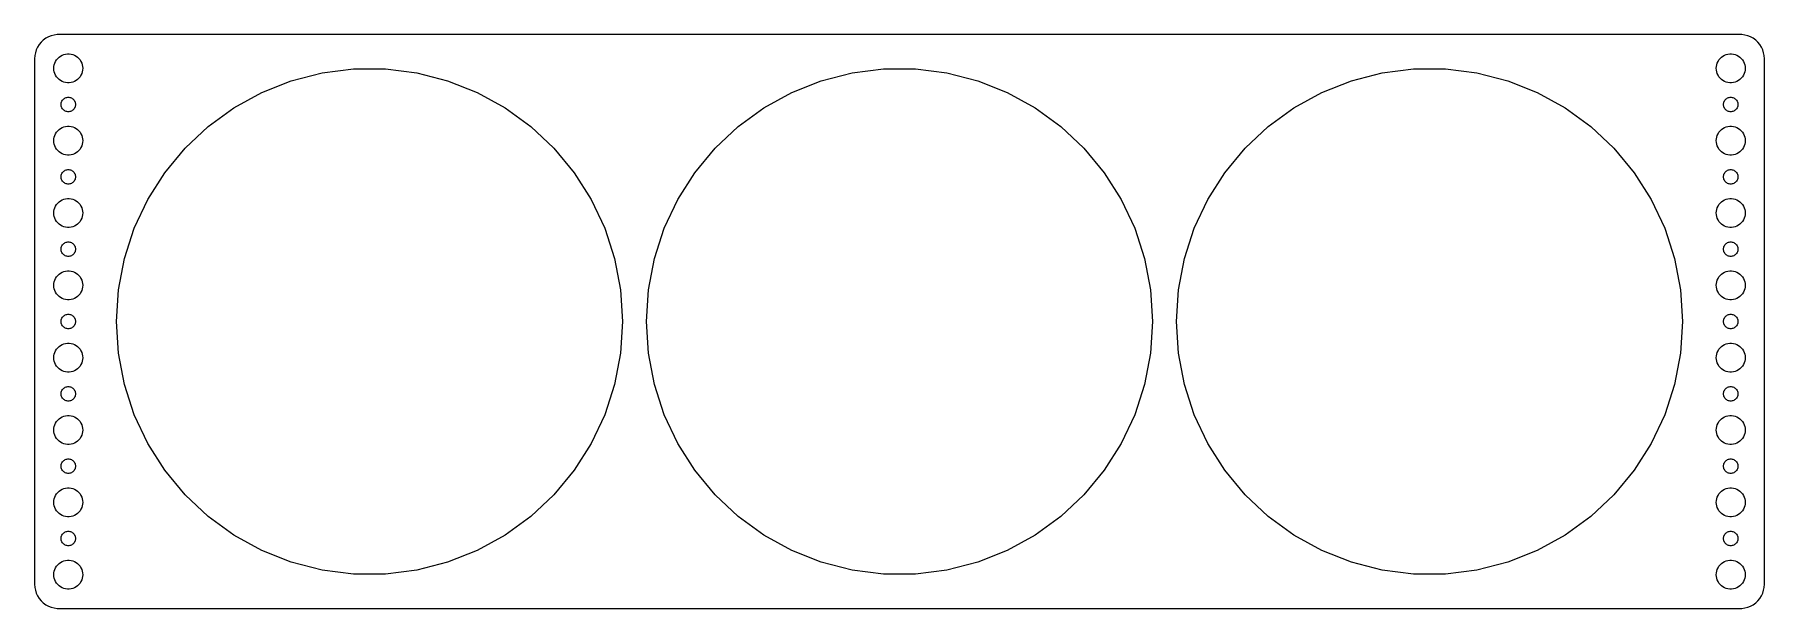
# Model space of a CAD drawing. Header units: metres. Extents: x -180 to 180, y -59 to 59.
import ezdxf

# ---------------------------------------------------------------- set-up
doc = ezdxf.new("R2010")
doc.units = ezdxf.units.M

msp = doc.modelspace()

# ---------------------------------------------------------------- linework, layer by layer
for p, q in [((-178.145, 57.9227), (-178.545, 57.4389)), ((-177.687, 58.3526), (-178.145, 57.9227)), ((-177.179, 58.7216), (-177.687, 58.3526)), ((-176.629, 59.0241), (-177.179, 58.7216)), ((-176.045, 59.2553), (-176.629, 59.0241)), ((-175.437, 59.4114), (-176.045, 59.2553)), ((-174.814, 59.4901), (-175.437, 59.4114)), ((174.814, 59.4901), (-174.814, 59.4901)), ((175.437, 59.4114), (174.814, 59.4901)), ((176.045, 59.2553), (175.437, 59.4114)), ((176.629, 59.0241), (176.045, 59.2553)), ((177.179, 58.7216), (176.629, 59.0241)), ((177.687, 58.3526), (177.179, 58.7216)), ((178.145, 57.9227), (177.687, 58.3526)), ((178.545, 57.4389), (178.145, 57.9227)), ((-179.461, 55.1267), (-179.5, 54.5)), ((-179.5, 54.5), (-179.5, -54.5)), ((-179.343, 55.7434), (-179.461, 55.1267)), ((-179.149, 56.3406), (-179.343, 55.7434)), ((-178.882, 56.9088), (-179.149, 56.3406)), ((-178.545, 57.4389), (-178.882, 56.9088)), ((-175.289, 53.6044), (-175.129, 53.9453)), ((-175.129, 53.9453), (-174.927, 54.2634)), ((-174.927, 54.2634), (-174.687, 54.5536)), ((-174.687, 54.5536), (-174.412, 54.8115)), ((-174.412, 54.8115), (-174.107, 55.033)), ((-174.107, 55.033), (-173.777, 55.2145)), ((-173.777, 55.2145), (-173.427, 55.3532)), ((-173.427, 55.3532), (-173.062, 55.4469)), ((-173.062, 55.4469), (-172.688, 55.4941)), ((-172.688, 55.4941), (-172.312, 55.4941)), ((-172.312, 55.4941), (-171.938, 55.4469)), ((-171.938, 55.4469), (-171.573, 55.3532)), ((-171.573, 55.3532), (-171.223, 55.2145)), ((-171.223, 55.2145), (-170.893, 55.033)), ((-170.893, 55.033), (-170.588, 54.8115)), ((-170.588, 54.8115), (-170.313, 54.5536)), ((-170.313, 54.5536), (-170.073, 54.2634)), ((-170.073, 54.2634), (-169.871, 53.9453)), ((-169.871, 53.9453), (-169.711, 53.6044)), ((169.711, 53.6044), (169.871, 53.9453)), ((169.871, 53.9453), (170.073, 54.2634)), ((170.073, 54.2634), (170.313, 54.5536)), ((170.313, 54.5536), (170.588, 54.8115)), ((170.588, 54.8115), (170.893, 55.033)), ((170.893, 55.033), (171.223, 55.2145)), ((171.223, 55.2145), (171.573, 55.3532)), ((171.573, 55.3532), (171.938, 55.4469)), ((171.938, 55.4469), (172.312, 55.4941)), ((172.312, 55.4941), (172.688, 55.4941)), ((172.688, 55.4941), (173.062, 55.4469)), ((173.062, 55.4469), (173.427, 55.3532)), ((173.427, 55.3532), (173.777, 55.2145)), ((173.777, 55.2145), (174.107, 55.033)), ((174.107, 55.033), (174.412, 54.8115)), ((174.412, 54.8115), (174.687, 54.5536)), ((174.687, 54.5536), (174.927, 54.2634)), ((174.927, 54.2634), (175.129, 53.9453)), ((175.129, 53.9453), (175.289, 53.6044)), ((178.882, 56.9088), (178.545, 57.4389)), ((179.149, 56.3406), (178.882, 56.9088)), ((179.343, 55.7434), (179.149, 56.3406)), ((179.461, 55.1267), (179.343, 55.7434)), ((179.5, 54.5), (179.461, 55.1267)), ((179.5, -54.5), (179.5, 54.5)), ((-175.5, 52.5), (-175.476, 52.876)), ((-175.476, 52.124), (-175.5, 52.5)), ((-175.476, 52.876), (-175.406, 53.2461)), ((-175.406, 51.7539), (-175.476, 52.124)), ((-175.406, 53.2461), (-175.289, 53.6044)), ((-175.289, 51.3956), (-175.406, 51.7539)), ((-175.129, 51.0547), (-175.289, 51.3956)), ((-174.927, 50.7366), (-175.129, 51.0547)), ((-174.687, 50.4464), (-174.927, 50.7366)), ((-174.412, 50.1885), (-174.687, 50.4464)), ((-170.313, 50.4464), (-170.588, 50.1885)), ((-170.073, 50.7366), (-170.313, 50.4464)), ((-169.871, 51.0547), (-170.073, 50.7366)), ((-169.711, 51.3956), (-169.871, 51.0547)), ((-169.711, 53.6044), (-169.594, 53.2461)), ((-169.594, 51.7539), (-169.711, 51.3956)), ((-169.594, 53.2461), (-169.524, 52.876)), ((-169.524, 52.124), (-169.594, 51.7539)), ((-169.524, 52.876), (-169.5, 52.5)), ((-169.5, 52.5), (-169.524, 52.124)), ((-126.223, 49.9305), (-119.838, 51.5701)), ((-119.838, 51.5701), (-113.296, 52.3964)), ((-113.296, 52.3964), (-106.703, 52.3964)), ((-106.703, 52.3964), (-100.162, 51.5701)), ((-100.162, 51.5701), (-93.7766, 49.9305)), ((-16.2234, 49.9305), (-9.83751, 51.5701)), ((-9.83751, 51.5701), (-3.29649, 52.3964)), ((-3.29649, 52.3964), (3.29649, 52.3964)), ((3.29649, 52.3964), (9.83751, 51.5701)), ((9.83751, 51.5701), (16.2234, 49.9305)), ((93.7766, 49.9305), (100.162, 51.5701)), ((100.162, 51.5701), (106.703, 52.3964)), ((106.703, 52.3964), (113.296, 52.3964)), ((113.296, 52.3964), (119.838, 51.5701)), ((119.838, 51.5701), (126.223, 49.9305)), ((169.5, 52.5), (169.524, 52.876)), ((169.524, 52.124), (169.5, 52.5)), ((169.524, 52.876), (169.594, 53.2461)), ((169.594, 51.7539), (169.524, 52.124)), ((169.594, 53.2461), (169.711, 53.6044)), ((169.711, 51.3956), (169.594, 51.7539)), ((169.871, 51.0547), (169.711, 51.3956)), ((170.073, 50.7366), (169.871, 51.0547)), ((170.313, 50.4464), (170.073, 50.7366)), ((170.588, 50.1885), (170.313, 50.4464)), ((174.687, 50.4464), (174.412, 50.1885)), ((174.927, 50.7366), (174.687, 50.4464)), ((175.129, 51.0547), (174.927, 50.7366)), ((175.289, 51.3956), (175.129, 51.0547)), ((175.289, 53.6044), (175.406, 53.2461)), ((175.406, 51.7539), (175.289, 51.3956)), ((175.406, 53.2461), (175.476, 52.876)), ((175.476, 52.124), (175.406, 51.7539)), ((175.476, 52.876), (175.5, 52.5)), ((175.5, 52.5), (175.476, 52.124)), ((-174.107, 49.967), (-174.412, 50.1885)), ((-173.777, 49.7855), (-174.107, 49.967)), ((-173.427, 49.6468), (-173.777, 49.7855)), ((-173.062, 49.5531), (-173.427, 49.6468)), ((-172.688, 49.5059), (-173.062, 49.5531)), ((-172.312, 49.5059), (-172.688, 49.5059)), ((-171.938, 49.5531), (-172.312, 49.5059)), ((-171.573, 49.6468), (-171.938, 49.5531)), ((-171.223, 49.7855), (-171.573, 49.6468)), ((-170.893, 49.967), (-171.223, 49.7855)), ((-170.588, 50.1885), (-170.893, 49.967)), ((-138.131, 44.3272), (-132.353, 47.5034)), ((-132.353, 47.5034), (-126.223, 49.9305)), ((-93.7766, 49.9305), (-87.6466, 47.5034)), ((-87.6466, 47.5034), (-81.8691, 44.3272)), ((-28.1309, 44.3272), (-22.3534, 47.5034)), ((-22.3534, 47.5034), (-16.2234, 49.9305)), ((16.2234, 49.9305), (22.3534, 47.5034)), ((22.3534, 47.5034), (28.1309, 44.3272)), ((81.8691, 44.3272), (87.6466, 47.5034)), ((87.6466, 47.5034), (93.7766, 49.9305)), ((126.223, 49.9305), (132.353, 47.5034)), ((132.353, 47.5034), (138.131, 44.3272)), ((170.893, 49.967), (170.588, 50.1885)), ((171.223, 49.7855), (170.893, 49.967)), ((171.573, 49.6468), (171.223, 49.7855)), ((171.938, 49.5531), (171.573, 49.6468)), ((172.312, 49.5059), (171.938, 49.5531)), ((172.688, 49.5059), (172.312, 49.5059)), ((173.062, 49.5531), (172.688, 49.5059)), ((173.427, 49.6468), (173.062, 49.5531)), ((173.777, 49.7855), (173.427, 49.6468)), ((174.107, 49.967), (173.777, 49.7855)), ((174.412, 50.1885), (174.107, 49.967)), ((-174, 45), (-173.988, 45.188)), ((-173.988, 44.812), (-174, 45)), ((-173.988, 45.188), (-173.953, 45.373)), ((-173.953, 44.627), (-173.988, 44.812)), ((-173.953, 45.373), (-173.895, 45.5522)), ((-173.895, 44.4478), (-173.953, 44.627)), ((-173.895, 45.5522), (-173.814, 45.7226)), ((-173.814, 44.2774), (-173.895, 44.4478)), ((-173.814, 45.7226), (-173.714, 45.8817)), ((-173.714, 44.1183), (-173.814, 44.2774)), ((-173.714, 45.8817), (-173.593, 46.0268)), ((-173.593, 43.9732), (-173.714, 44.1183)), ((-173.593, 46.0268), (-173.456, 46.1558)), ((-173.456, 43.8442), (-173.593, 43.9732)), ((-173.456, 46.1558), (-173.304, 46.2665)), ((-173.304, 43.7335), (-173.456, 43.8442)), ((-173.304, 46.2665), (-173.139, 46.3572)), ((-173.139, 43.6428), (-173.304, 43.7335)), ((-173.139, 46.3572), (-172.964, 46.4266)), ((-172.964, 43.5734), (-173.139, 43.6428)), ((-172.964, 46.4266), (-172.781, 46.4734)), ((-172.781, 43.5266), (-172.964, 43.5734)), ((-172.781, 46.4734), (-172.594, 46.497)), ((-172.594, 43.503), (-172.781, 43.5266)), ((-172.594, 46.497), (-172.406, 46.497)), ((-172.406, 43.503), (-172.594, 43.503)), ((-172.406, 46.497), (-172.219, 46.4734)), ((-172.219, 43.5266), (-172.406, 43.503)), ((-172.219, 46.4734), (-172.036, 46.4266)), ((-172.036, 43.5734), (-172.219, 43.5266)), ((-172.036, 46.4266), (-171.861, 46.3572)), ((-171.861, 43.6428), (-172.036, 43.5734)), ((-171.861, 46.3572), (-171.696, 46.2665)), ((-171.696, 43.7335), (-171.861, 43.6428)), ((-171.696, 46.2665), (-171.544, 46.1558)), ((-171.544, 43.8442), (-171.696, 43.7335)), ((-171.544, 46.1558), (-171.407, 46.0268)), ((-171.407, 43.9732), (-171.544, 43.8442)), ((-171.407, 46.0268), (-171.286, 45.8817)), ((-171.286, 44.1183), (-171.407, 43.9732)), ((-171.286, 45.8817), (-171.186, 45.7226)), ((-171.186, 44.2774), (-171.286, 44.1183)), ((-171.186, 45.7226), (-171.105, 45.5522)), ((-171.105, 44.4478), (-171.186, 44.2774)), ((-171.105, 45.5522), (-171.047, 45.373)), ((-171.047, 44.627), (-171.105, 44.4478)), ((-171.047, 45.373), (-171.012, 45.188)), ((-171.012, 44.812), (-171.047, 44.627)), ((-171.012, 45.188), (-171, 45)), ((-171, 45), (-171.012, 44.812)), ((-143.465, 40.4519), (-138.131, 44.3272)), ((-81.8691, 44.3272), (-76.5352, 40.4519)), ((-33.4648, 40.4519), (-28.1309, 44.3272)), ((28.1309, 44.3272), (33.4648, 40.4519)), ((76.5352, 40.4519), (81.8691, 44.3272)), ((138.131, 44.3272), (143.465, 40.4519)), ((171, 45), (171.012, 45.188)), ((171.012, 44.812), (171, 45)), ((171.012, 45.188), (171.047, 45.373)), ((171.047, 44.627), (171.012, 44.812)), ((171.047, 45.373), (171.105, 45.5522)), ((171.105, 44.4478), (171.047, 44.627)), ((171.105, 45.5522), (171.186, 45.7226)), ((171.186, 44.2774), (171.105, 44.4478)), ((171.186, 45.7226), (171.286, 45.8817)), ((171.286, 44.1183), (171.186, 44.2774)), ((171.286, 45.8817), (171.407, 46.0268)), ((171.407, 43.9732), (171.286, 44.1183)), ((171.407, 46.0268), (171.544, 46.1558)), ((171.544, 43.8442), (171.407, 43.9732)), ((171.544, 46.1558), (171.696, 46.2665)), ((171.696, 43.7335), (171.544, 43.8442)), ((171.696, 46.2665), (171.861, 46.3572)), ((171.861, 43.6428), (171.696, 43.7335)), ((171.861, 46.3572), (172.036, 46.4266)), ((172.036, 43.5734), (171.861, 43.6428)), ((172.036, 46.4266), (172.219, 46.4734)), ((172.219, 43.5266), (172.036, 43.5734)), ((172.219, 46.4734), (172.406, 46.497)), ((172.406, 43.503), (172.219, 43.5266)), ((172.406, 46.497), (172.594, 46.497)), ((172.594, 43.503), (172.406, 43.503)), ((172.594, 46.497), (172.781, 46.4734)), ((172.781, 43.5266), (172.594, 43.503)), ((172.781, 46.4734), (172.964, 46.4266)), ((172.964, 43.5734), (172.781, 43.5266)), ((172.964, 46.4266), (173.139, 46.3572)), ((173.139, 43.6428), (172.964, 43.5734)), ((173.139, 46.3572), (173.304, 46.2665)), ((173.304, 43.7335), (173.139, 43.6428)), ((173.304, 46.2665), (173.456, 46.1558)), ((173.456, 43.8442), (173.304, 43.7335)), ((173.456, 46.1558), (173.593, 46.0268)), ((173.593, 43.9732), (173.456, 43.8442)), ((173.593, 46.0268), (173.714, 45.8817)), ((173.714, 44.1183), (173.593, 43.9732)), ((173.714, 45.8817), (173.814, 45.7226)), ((173.814, 44.2774), (173.714, 44.1183)), ((173.814, 45.7226), (173.895, 45.5522)), ((173.895, 44.4478), (173.814, 44.2774)), ((173.895, 45.5522), (173.953, 45.373)), ((173.953, 44.627), (173.895, 44.4478)), ((173.953, 45.373), (173.988, 45.188)), ((173.988, 44.812), (173.953, 44.627)), ((173.988, 45.188), (174, 45)), ((174, 45), (173.988, 44.812)), ((-174.927, 39.2634), (-174.687, 39.5536)), ((-174.687, 39.5536), (-174.412, 39.8115)), ((-174.412, 39.8115), (-174.107, 40.033)), ((-174.107, 40.033), (-173.777, 40.2145)), ((-173.777, 40.2145), (-173.427, 40.3532)), ((-173.427, 40.3532), (-173.062, 40.4469)), ((-173.062, 40.4469), (-172.688, 40.4941)), ((-172.688, 40.4941), (-172.312, 40.4941)), ((-172.312, 40.4941), (-171.938, 40.4469)), ((-171.938, 40.4469), (-171.573, 40.3532)), ((-171.573, 40.3532), (-171.223, 40.2145)), ((-171.223, 40.2145), (-170.893, 40.033)), ((-170.893, 40.033), (-170.588, 39.8115)), ((-170.588, 39.8115), (-170.313, 39.5536)), ((-170.313, 39.5536), (-170.073, 39.2634)), ((-148.271, 35.9387), (-143.465, 40.4519)), ((-76.5352, 40.4519), (-71.7291, 35.9387)), ((-38.2708, 35.9387), (-33.4648, 40.4519)), ((33.4648, 40.4519), (38.2708, 35.9387)), ((71.7291, 35.9387), (76.5352, 40.4519)), ((143.465, 40.4519), (148.271, 35.9387)), ((170.073, 39.2634), (170.313, 39.5536)), ((170.313, 39.5536), (170.588, 39.8115)), ((170.588, 39.8115), (170.893, 40.033)), ((170.893, 40.033), (171.223, 40.2145)), ((171.223, 40.2145), (171.573, 40.3532)), ((171.573, 40.3532), (171.938, 40.4469)), ((171.938, 40.4469), (172.312, 40.4941)), ((172.312, 40.4941), (172.688, 40.4941)), ((172.688, 40.4941), (173.062, 40.4469)), ((173.062, 40.4469), (173.427, 40.3532)), ((173.427, 40.3532), (173.777, 40.2145)), ((173.777, 40.2145), (174.107, 40.033)), ((174.107, 40.033), (174.412, 39.8115)), ((174.412, 39.8115), (174.687, 39.5536)), ((174.687, 39.5536), (174.927, 39.2634)), ((-175.5, 37.5), (-175.476, 37.876)), ((-175.476, 37.124), (-175.5, 37.5)), ((-175.476, 37.876), (-175.406, 38.2461)), ((-175.406, 36.7539), (-175.476, 37.124)), ((-175.406, 38.2461), (-175.289, 38.6044)), ((-175.289, 36.3956), (-175.406, 36.7539)), ((-175.289, 38.6044), (-175.129, 38.9453)), ((-175.129, 36.0547), (-175.289, 36.3956)), ((-175.129, 38.9453), (-174.927, 39.2634)), ((-174.927, 35.7366), (-175.129, 36.0547)), ((-170.073, 39.2634), (-169.871, 38.9453)), ((-169.871, 36.0547), (-170.073, 35.7366)), ((-169.871, 38.9453), (-169.711, 38.6044)), ((-169.711, 36.3956), (-169.871, 36.0547)), ((-169.711, 38.6044), (-169.594, 38.2461)), ((-169.594, 36.7539), (-169.711, 36.3956)), ((-169.594, 38.2461), (-169.524, 37.876)), ((-169.524, 37.124), (-169.594, 36.7539)), ((-169.524, 37.876), (-169.5, 37.5)), ((-169.5, 37.5), (-169.524, 37.124)), ((-152.473, 30.8587), (-148.271, 35.9387)), ((-71.7291, 35.9387), (-67.5266, 30.8587)), ((-42.4734, 30.8587), (-38.2708, 35.9387)), ((38.2708, 35.9387), (42.4734, 30.8587)), ((67.5266, 30.8587), (71.7291, 35.9387)), ((148.271, 35.9387), (152.473, 30.8587)), ((169.5, 37.5), (169.524, 37.876)), ((169.524, 37.124), (169.5, 37.5)), ((169.524, 37.876), (169.594, 38.2461)), ((169.594, 36.7539), (169.524, 37.124)), ((169.594, 38.2461), (169.711, 38.6044)), ((169.711, 36.3956), (169.594, 36.7539)), ((169.711, 38.6044), (169.871, 38.9453)), ((169.871, 36.0547), (169.711, 36.3956)), ((169.871, 38.9453), (170.073, 39.2634)), ((170.073, 35.7366), (169.871, 36.0547)), ((174.927, 39.2634), (175.129, 38.9453)), ((175.129, 36.0547), (174.927, 35.7366)), ((175.129, 38.9453), (175.289, 38.6044)), ((175.289, 36.3956), (175.129, 36.0547)), ((175.289, 38.6044), (175.406, 38.2461)), ((175.406, 36.7539), (175.289, 36.3956)), ((175.406, 38.2461), (175.476, 37.876)), ((175.476, 37.124), (175.406, 36.7539)), ((175.476, 37.876), (175.5, 37.5)), ((175.5, 37.5), (175.476, 37.124)), ((-174.687, 35.4464), (-174.927, 35.7366)), ((-174.412, 35.1885), (-174.687, 35.4464)), ((-174.107, 34.967), (-174.412, 35.1885)), ((-173.777, 34.7855), (-174.107, 34.967)), ((-173.427, 34.6468), (-173.777, 34.7855)), ((-173.062, 34.5531), (-173.427, 34.6468)), ((-172.688, 34.5059), (-173.062, 34.5531)), ((-172.312, 34.5059), (-172.688, 34.5059)), ((-171.938, 34.5531), (-172.312, 34.5059)), ((-171.573, 34.6468), (-171.938, 34.5531)), ((-171.223, 34.7855), (-171.573, 34.6468)), ((-170.893, 34.967), (-171.223, 34.7855)), ((-170.588, 35.1885), (-170.893, 34.967)), ((-170.313, 35.4464), (-170.588, 35.1885)), ((-170.073, 35.7366), (-170.313, 35.4464)), ((170.313, 35.4464), (170.073, 35.7366)), ((170.588, 35.1885), (170.313, 35.4464)), ((170.893, 34.967), (170.588, 35.1885)), ((171.223, 34.7855), (170.893, 34.967)), ((171.573, 34.6468), (171.223, 34.7855)), ((171.938, 34.5531), (171.573, 34.6468)), ((172.312, 34.5059), (171.938, 34.5531)), ((172.688, 34.5059), (172.312, 34.5059)), ((173.062, 34.5531), (172.688, 34.5059)), ((173.427, 34.6468), (173.062, 34.5531)), ((173.777, 34.7855), (173.427, 34.6468)), ((174.107, 34.967), (173.777, 34.7855)), ((174.412, 35.1885), (174.107, 34.967)), ((174.687, 35.4464), (174.412, 35.1885)), ((174.927, 35.7366), (174.687, 35.4464)), ((-174, 30), (-173.988, 30.188)), ((-173.988, 29.812), (-174, 30)), ((-173.988, 30.188), (-173.953, 30.373)), ((-173.953, 29.627), (-173.988, 29.812)), ((-173.953, 30.373), (-173.895, 30.5522)), ((-173.895, 29.4478), (-173.953, 29.627)), ((-173.895, 30.5522), (-173.814, 30.7226)), ((-173.814, 29.2774), (-173.895, 29.4478)), ((-173.814, 30.7226), (-173.714, 30.8817)), ((-173.714, 29.1183), (-173.814, 29.2774)), ((-173.714, 30.8817), (-173.593, 31.0268)), ((-173.593, 28.9732), (-173.714, 29.1183)), ((-173.593, 31.0268), (-173.456, 31.1558)), ((-173.456, 28.8442), (-173.593, 28.9732)), ((-173.456, 31.1558), (-173.304, 31.2665)), ((-173.304, 28.7335), (-173.456, 28.8442)), ((-173.304, 31.2665), (-173.139, 31.3572)), ((-173.139, 28.6427), (-173.304, 28.7335)), ((-173.139, 31.3572), (-172.964, 31.4266)), ((-172.964, 31.4266), (-172.781, 31.4734)), ((-172.781, 31.4734), (-172.594, 31.497)), ((-172.594, 31.497), (-172.406, 31.497)), ((-172.406, 31.497), (-172.219, 31.4734)), ((-172.219, 31.4734), (-172.036, 31.4266)), ((-172.036, 31.4266), (-171.861, 31.3572)), ((-171.861, 31.3572), (-171.696, 31.2665)), ((-171.696, 28.7335), (-171.861, 28.6427)), ((-171.696, 31.2665), (-171.544, 31.1558)), ((-171.544, 28.8442), (-171.696, 28.7335)), ((-171.544, 31.1558), (-171.407, 31.0268)), ((-171.407, 28.9732), (-171.544, 28.8442)), ((-171.407, 31.0268), (-171.286, 30.8817)), ((-171.286, 29.1183), (-171.407, 28.9732)), ((-171.286, 30.8817), (-171.186, 30.7226)), ((-171.186, 29.2774), (-171.286, 29.1183)), ((-171.186, 30.7226), (-171.105, 30.5522)), ((-171.105, 29.4478), (-171.186, 29.2774)), ((-171.105, 30.5522), (-171.047, 30.373)), ((-171.047, 29.627), (-171.105, 29.4478)), ((-171.047, 30.373), (-171.012, 30.188)), ((-171.012, 29.812), (-171.047, 29.627)), ((-171.012, 30.188), (-171, 30)), ((-171, 30), (-171.012, 29.812)), ((-156.006, 25.2921), (-152.473, 30.8587)), ((-67.5266, 30.8587), (-63.9939, 25.2921)), ((-46.0061, 25.2921), (-42.4734, 30.8587)), ((42.4734, 30.8587), (46.0061, 25.2921)), ((63.9939, 25.2921), (67.5266, 30.8587)), ((152.473, 30.8587), (156.006, 25.2921)), ((171, 30), (171.012, 30.188)), ((171.012, 29.812), (171, 30)), ((171.012, 30.188), (171.047, 30.373)), ((171.047, 29.627), (171.012, 29.812)), ((171.047, 30.373), (171.105, 30.5522)), ((171.105, 29.4478), (171.047, 29.627)), ((171.105, 30.5522), (171.186, 30.7226)), ((171.186, 29.2774), (171.105, 29.4478)), ((171.186, 30.7226), (171.286, 30.8817)), ((171.286, 29.1183), (171.186, 29.2774)), ((171.286, 30.8817), (171.407, 31.0268)), ((171.407, 28.9732), (171.286, 29.1183)), ((171.407, 31.0268), (171.544, 31.1558)), ((171.544, 28.8442), (171.407, 28.9732)), ((171.544, 31.1558), (171.696, 31.2665)), ((171.696, 28.7335), (171.544, 28.8442)), ((171.696, 31.2665), (171.861, 31.3572)), ((171.861, 28.6427), (171.696, 28.7335)), ((171.861, 31.3572), (172.036, 31.4266)), ((172.036, 31.4266), (172.219, 31.4734)), ((172.219, 31.4734), (172.406, 31.497)), ((172.406, 31.497), (172.594, 31.497)), ((172.594, 31.497), (172.781, 31.4734)), ((172.781, 31.4734), (172.964, 31.4266)), ((172.964, 31.4266), (173.139, 31.3572)), ((173.139, 31.3572), (173.304, 31.2665)), ((173.304, 28.7335), (173.139, 28.6427)), ((173.304, 31.2665), (173.456, 31.1558)), ((173.456, 28.8442), (173.304, 28.7335)), ((173.456, 31.1558), (173.593, 31.0268)), ((173.593, 28.9732), (173.456, 28.8442)), ((173.593, 31.0268), (173.714, 30.8817)), ((173.714, 29.1183), (173.593, 28.9732)), ((173.714, 30.8817), (173.814, 30.7226)), ((173.814, 29.2774), (173.714, 29.1183)), ((173.814, 30.7226), (173.895, 30.5522)), ((173.895, 29.4478), (173.814, 29.2774)), ((173.895, 30.5522), (173.953, 30.373)), ((173.953, 29.627), (173.895, 29.4478)), ((173.953, 30.373), (173.988, 30.188)), ((173.988, 29.812), (173.953, 29.627)), ((173.988, 30.188), (174, 30)), ((174, 30), (173.988, 29.812)), ((-174.107, 25.033), (-173.777, 25.2145)), ((-173.777, 25.2145), (-173.427, 25.3532)), ((-173.427, 25.3532), (-173.062, 25.4469)), ((-172.964, 28.5734), (-173.139, 28.6427)), ((-173.062, 25.4469), (-172.688, 25.4941)), ((-172.781, 28.5266), (-172.964, 28.5734)), ((-172.594, 28.503), (-172.781, 28.5266)), ((-172.688, 25.4941), (-172.312, 25.4941)), ((-172.406, 28.503), (-172.594, 28.503)), ((-172.219, 28.5266), (-172.406, 28.503)), ((-172.312, 25.4941), (-171.938, 25.4469)), ((-172.036, 28.5734), (-172.219, 28.5266)), ((-171.861, 28.6427), (-172.036, 28.5734)), ((-171.938, 25.4469), (-171.573, 25.3532)), ((-171.573, 25.3532), (-171.223, 25.2145)), ((-171.223, 25.2145), (-170.893, 25.033)), ((-158.813, 19.3265), (-156.006, 25.2921)), ((-63.9939, 25.2921), (-61.1867, 19.3265)), ((-48.8133, 19.3265), (-46.0061, 25.2921)), ((46.0061, 25.2921), (48.8133, 19.3265)), ((61.1867, 19.3265), (63.9939, 25.2921)), ((156.006, 25.2921), (158.813, 19.3265)), ((170.893, 25.033), (171.223, 25.2145)), ((171.223, 25.2145), (171.573, 25.3532)), ((171.573, 25.3532), (171.938, 25.4469)), ((172.036, 28.5734), (171.861, 28.6427)), ((171.938, 25.4469), (172.312, 25.4941)), ((172.219, 28.5266), (172.036, 28.5734)), ((172.406, 28.503), (172.219, 28.5266)), ((172.312, 25.4941), (172.688, 25.4941)), ((172.594, 28.503), (172.406, 28.503)), ((172.781, 28.5266), (172.594, 28.503)), ((172.688, 25.4941), (173.062, 25.4469)), ((172.964, 28.5734), (172.781, 28.5266)), ((173.139, 28.6427), (172.964, 28.5734)), ((173.062, 25.4469), (173.427, 25.3532)), ((173.427, 25.3532), (173.777, 25.2145)), ((173.777, 25.2145), (174.107, 25.033)), ((-175.5, 22.5), (-175.476, 22.876)), ((-175.476, 22.124), (-175.5, 22.5)), ((-175.476, 22.876), (-175.406, 23.2461)), ((-175.406, 21.7539), (-175.476, 22.124)), ((-175.406, 23.2461), (-175.289, 23.6044)), ((-175.289, 21.3956), (-175.406, 21.7539)), ((-175.289, 23.6044), (-175.129, 23.9453)), ((-175.129, 23.9453), (-174.927, 24.2634)), ((-174.927, 24.2634), (-174.687, 24.5536)), ((-174.687, 24.5536), (-174.412, 24.8115)), ((-174.412, 24.8115), (-174.107, 25.033)), ((-170.893, 25.033), (-170.588, 24.8115)), ((-170.588, 24.8115), (-170.313, 24.5536)), ((-170.313, 24.5536), (-170.073, 24.2634)), ((-170.073, 24.2634), (-169.871, 23.9453)), ((-169.871, 23.9453), (-169.711, 23.6044)), ((-169.711, 23.6044), (-169.594, 23.2461)), ((-169.594, 21.7539), (-169.711, 21.3956)), ((-169.594, 23.2461), (-169.524, 22.876)), ((-169.524, 22.124), (-169.594, 21.7539)), ((-169.524, 22.876), (-169.5, 22.5)), ((-169.5, 22.5), (-169.524, 22.124)), ((169.5, 22.5), (169.524, 22.876)), ((169.524, 22.124), (169.5, 22.5)), ((169.524, 22.876), (169.594, 23.2461)), ((169.594, 21.7539), (169.524, 22.124)), ((169.594, 23.2461), (169.711, 23.6044)), ((169.711, 21.3956), (169.594, 21.7539)), ((169.711, 23.6044), (169.871, 23.9453)), ((169.871, 23.9453), (170.073, 24.2634)), ((170.073, 24.2634), (170.313, 24.5536)), ((170.313, 24.5536), (170.588, 24.8115)), ((170.588, 24.8115), (170.893, 25.033)), ((174.107, 25.033), (174.412, 24.8115)), ((174.412, 24.8115), (174.687, 24.5536)), ((174.687, 24.5536), (174.927, 24.2634)), ((174.927, 24.2634), (175.129, 23.9453)), ((175.129, 23.9453), (175.289, 23.6044)), ((175.289, 23.6044), (175.406, 23.2461)), ((175.406, 21.7539), (175.289, 21.3956)), ((175.406, 23.2461), (175.476, 22.876)), ((175.476, 22.124), (175.406, 21.7539)), ((175.476, 22.876), (175.5, 22.5)), ((175.5, 22.5), (175.476, 22.124)), ((-175.129, 21.0547), (-175.289, 21.3956)), ((-174.927, 20.7366), (-175.129, 21.0547)), ((-174.687, 20.4464), (-174.927, 20.7366)), ((-174.412, 20.1884), (-174.687, 20.4464)), ((-174.107, 19.967), (-174.412, 20.1884)), ((-173.777, 19.7855), (-174.107, 19.967)), ((-173.427, 19.6468), (-173.777, 19.7855)), ((-173.062, 19.5531), (-173.427, 19.6468)), ((-172.688, 19.5059), (-173.062, 19.5531)), ((-172.312, 19.5059), (-172.688, 19.5059)), ((-171.938, 19.5531), (-172.312, 19.5059)), ((-171.573, 19.6468), (-171.938, 19.5531)), ((-171.223, 19.7855), (-171.573, 19.6468)), ((-170.893, 19.967), (-171.223, 19.7855)), ((-170.588, 20.1884), (-170.893, 19.967)), ((-170.313, 20.4464), (-170.588, 20.1884)), ((-170.073, 20.7366), (-170.313, 20.4464)), ((-169.871, 21.0547), (-170.073, 20.7366)), ((-169.711, 21.3956), (-169.871, 21.0547)), ((-160.851, 13.0562), (-158.813, 19.3265)), ((-61.1867, 19.3265), (-59.1494, 13.0562)), ((-50.8506, 13.0562), (-48.8133, 19.3265)), ((48.8133, 19.3265), (50.8506, 13.0562)), ((59.1494, 13.0562), (61.1867, 19.3265)), ((158.813, 19.3265), (160.851, 13.0562)), ((169.871, 21.0547), (169.711, 21.3956)), ((170.073, 20.7366), (169.871, 21.0547)), ((170.313, 20.4464), (170.073, 20.7366)), ((170.588, 20.1884), (170.313, 20.4464)), ((170.893, 19.967), (170.588, 20.1884)), ((171.223, 19.7855), (170.893, 19.967)), ((171.573, 19.6468), (171.223, 19.7855)), ((171.938, 19.5531), (171.573, 19.6468)), ((172.312, 19.5059), (171.938, 19.5531)), ((172.688, 19.5059), (172.312, 19.5059)), ((173.062, 19.5531), (172.688, 19.5059)), ((173.427, 19.6468), (173.062, 19.5531)), ((173.777, 19.7855), (173.427, 19.6468)), ((174.107, 19.967), (173.777, 19.7855)), ((174.412, 20.1884), (174.107, 19.967)), ((174.687, 20.4464), (174.412, 20.1884)), ((174.927, 20.7366), (174.687, 20.4464)), ((175.129, 21.0547), (174.927, 20.7366)), ((175.289, 21.3956), (175.129, 21.0547)), ((-174, 15), (-173.988, 15.188)), ((-173.988, 14.812), (-174, 15)), ((-173.988, 15.188), (-173.953, 15.373)), ((-173.953, 14.627), (-173.988, 14.812)), ((-173.953, 15.373), (-173.895, 15.5522)), ((-173.895, 14.4478), (-173.953, 14.627)), ((-173.895, 15.5522), (-173.814, 15.7226)), ((-173.814, 14.2774), (-173.895, 14.4478)), ((-173.814, 15.7226), (-173.714, 15.8817)), ((-173.714, 15.8817), (-173.593, 16.0268)), ((-173.593, 16.0268), (-173.456, 16.1558)), ((-173.456, 16.1558), (-173.304, 16.2665)), ((-173.304, 16.2665), (-173.139, 16.3572)), ((-173.139, 16.3572), (-172.964, 16.4266)), ((-172.964, 16.4266), (-172.781, 16.4734)), ((-172.781, 16.4734), (-172.594, 16.497)), ((-172.594, 16.497), (-172.406, 16.497)), ((-172.406, 16.497), (-172.219, 16.4734)), ((-172.219, 16.4734), (-172.036, 16.4266)), ((-172.036, 16.4266), (-171.861, 16.3572)), ((-171.861, 16.3572), (-171.696, 16.2665)), ((-171.696, 16.2665), (-171.544, 16.1558)), ((-171.544, 16.1558), (-171.407, 16.0268)), ((-171.407, 16.0268), (-171.286, 15.8817)), ((-171.286, 15.8817), (-171.186, 15.7226)), ((-171.186, 15.7226), (-171.105, 15.5522)), ((-171.105, 14.4478), (-171.186, 14.2774)), ((-171.105, 15.5522), (-171.047, 15.373)), ((-171.047, 14.627), (-171.105, 14.4478)), ((-171.047, 15.373), (-171.012, 15.188)), ((-171.012, 14.812), (-171.047, 14.627)), ((-171.012, 15.188), (-171, 15)), ((-171, 15), (-171.012, 14.812)), ((171, 15), (171.012, 15.188)), ((171.012, 14.812), (171, 15)), ((171.012, 15.188), (171.047, 15.373)), ((171.047, 14.627), (171.012, 14.812)), ((171.047, 15.373), (171.105, 15.5522)), ((171.105, 14.4478), (171.047, 14.627)), ((171.105, 15.5522), (171.186, 15.7226)), ((171.186, 14.2774), (171.105, 14.4478)), ((171.186, 15.7226), (171.286, 15.8817)), ((171.286, 15.8817), (171.407, 16.0268)), ((171.407, 16.0268), (171.544, 16.1558)), ((171.544, 16.1558), (171.696, 16.2665)), ((171.696, 16.2665), (171.861, 16.3572)), ((171.861, 16.3572), (172.036, 16.4266)), ((172.036, 16.4266), (172.219, 16.4734)), ((172.219, 16.4734), (172.406, 16.497)), ((172.406, 16.497), (172.594, 16.497)), ((172.594, 16.497), (172.781, 16.4734)), ((172.781, 16.4734), (172.964, 16.4266)), ((172.964, 16.4266), (173.139, 16.3572)), ((173.139, 16.3572), (173.304, 16.2665)), ((173.304, 16.2665), (173.456, 16.1558)), ((173.456, 16.1558), (173.593, 16.0268)), ((173.593, 16.0268), (173.714, 15.8817)), ((173.714, 15.8817), (173.814, 15.7226)), ((173.814, 15.7226), (173.895, 15.5522)), ((173.895, 14.4478), (173.814, 14.2774)), ((173.895, 15.5522), (173.953, 15.373)), ((173.953, 14.627), (173.895, 14.4478)), ((173.953, 15.373), (173.988, 15.188)), ((173.988, 14.812), (173.953, 14.627)), ((173.988, 15.188), (174, 15)), ((174, 15), (173.988, 14.812)), ((-173.714, 14.1183), (-173.814, 14.2774)), ((-173.593, 13.9732), (-173.714, 14.1183)), ((-173.456, 13.8442), (-173.593, 13.9732)), ((-173.304, 13.7335), (-173.456, 13.8442)), ((-173.139, 13.6427), (-173.304, 13.7335)), ((-172.964, 13.5734), (-173.139, 13.6427)), ((-172.781, 13.5266), (-172.964, 13.5734)), ((-172.594, 13.5029), (-172.781, 13.5266)), ((-172.406, 13.5029), (-172.594, 13.5029)), ((-172.219, 13.5266), (-172.406, 13.5029)), ((-172.036, 13.5734), (-172.219, 13.5266)), ((-171.861, 13.6427), (-172.036, 13.5734)), ((-171.696, 13.7335), (-171.861, 13.6427)), ((-171.544, 13.8442), (-171.696, 13.7335)), ((-171.407, 13.9732), (-171.544, 13.8442)), ((-171.286, 14.1183), (-171.407, 13.9732)), ((-171.186, 14.2774), (-171.286, 14.1183)), ((-162.086, 6.57999), (-160.851, 13.0562)), ((-59.1494, 13.0562), (-57.914, 6.57999)), ((-52.086, 6.57999), (-50.8506, 13.0562)), ((50.8506, 13.0562), (52.086, 6.57999)), ((57.914, 6.57999), (59.1494, 13.0562)), ((160.851, 13.0562), (162.086, 6.57999)), ((171.286, 14.1183), (171.186, 14.2774)), ((171.407, 13.9732), (171.286, 14.1183)), ((171.544, 13.8442), (171.407, 13.9732)), ((171.696, 13.7335), (171.544, 13.8442)), ((171.861, 13.6427), (171.696, 13.7335)), ((172.036, 13.5734), (171.861, 13.6427)), ((172.219, 13.5266), (172.036, 13.5734)), ((172.406, 13.5029), (172.219, 13.5266)), ((172.594, 13.5029), (172.406, 13.5029)), ((172.781, 13.5266), (172.594, 13.5029)), ((172.964, 13.5734), (172.781, 13.5266)), ((173.139, 13.6427), (172.964, 13.5734)), ((173.304, 13.7335), (173.139, 13.6427)), ((173.456, 13.8442), (173.304, 13.7335)), ((173.593, 13.9732), (173.456, 13.8442)), ((173.714, 14.1183), (173.593, 13.9732)), ((173.814, 14.2774), (173.714, 14.1183)), ((-175.5, 7.5), (-175.476, 7.87599)), ((-175.476, 7.12399), (-175.5, 7.5)), ((-175.476, 7.87599), (-175.406, 8.24606)), ((-175.406, 8.24606), (-175.289, 8.60437)), ((-175.289, 8.60437), (-175.129, 8.94525)), ((-175.129, 8.94525), (-174.927, 9.26335)), ((-174.927, 9.26335), (-174.687, 9.55363)), ((-174.687, 9.55363), (-174.412, 9.81154)), ((-174.412, 9.81154), (-174.107, 10.033)), ((-174.107, 10.033), (-173.777, 10.2145)), ((-173.777, 10.2145), (-173.427, 10.3532)), ((-173.427, 10.3532), (-173.062, 10.4469)), ((-173.062, 10.4469), (-172.688, 10.4941)), ((-172.688, 10.4941), (-172.312, 10.4941)), ((-172.312, 10.4941), (-171.938, 10.4469)), ((-171.938, 10.4469), (-171.573, 10.3532)), ((-171.573, 10.3532), (-171.223, 10.2145)), ((-171.223, 10.2145), (-170.893, 10.033)), ((-170.893, 10.033), (-170.588, 9.81154)), ((-170.588, 9.81154), (-170.313, 9.55363)), ((-170.313, 9.55363), (-170.073, 9.26335)), ((-170.073, 9.26335), (-169.871, 8.94525)), ((-169.871, 8.94525), (-169.711, 8.60437)), ((-169.711, 8.60437), (-169.594, 8.24606)), ((-169.594, 8.24606), (-169.524, 7.87599)), ((-169.524, 7.87599), (-169.5, 7.5)), ((-169.5, 7.5), (-169.524, 7.12399)), ((169.5, 7.5), (169.524, 7.87599)), ((169.524, 7.12399), (169.5, 7.5)), ((169.524, 7.87599), (169.594, 8.24606)), ((169.594, 8.24606), (169.711, 8.60437)), ((169.711, 8.60437), (169.871, 8.94525)), ((169.871, 8.94525), (170.073, 9.26335)), ((170.073, 9.26335), (170.313, 9.55363)), ((170.313, 9.55363), (170.588, 9.81154)), ((170.588, 9.81154), (170.893, 10.033)), ((170.893, 10.033), (171.223, 10.2145)), ((171.223, 10.2145), (171.573, 10.3532)), ((171.573, 10.3532), (171.938, 10.4469)), ((171.938, 10.4469), (172.312, 10.4941)), ((172.312, 10.4941), (172.688, 10.4941)), ((172.688, 10.4941), (173.062, 10.4469)), ((173.062, 10.4469), (173.427, 10.3532)), ((173.427, 10.3532), (173.777, 10.2145)), ((173.777, 10.2145), (174.107, 10.033)), ((174.107, 10.033), (174.412, 9.81154)), ((174.412, 9.81154), (174.687, 9.55363)), ((174.687, 9.55363), (174.927, 9.26335)), ((174.927, 9.26335), (175.129, 8.94525)), ((175.129, 8.94525), (175.289, 8.60437)), ((175.289, 8.60437), (175.406, 8.24606)), ((175.406, 8.24606), (175.476, 7.87599)), ((175.476, 7.87599), (175.5, 7.5)), ((175.5, 7.5), (175.476, 7.12399)), ((-175.406, 6.75392), (-175.476, 7.12399)), ((-175.289, 6.39561), (-175.406, 6.75392)), ((-175.129, 6.05473), (-175.289, 6.39561)), ((-174.927, 5.73663), (-175.129, 6.05473)), ((-174.687, 5.44635), (-174.927, 5.73663)), ((-174.412, 5.18845), (-174.687, 5.44635)), ((-174.107, 4.96701), (-174.412, 5.18845)), ((-173.777, 4.78551), (-174.107, 4.96701)), ((-173.427, 4.64682), (-173.777, 4.78551)), ((-173.062, 4.55313), (-173.427, 4.64682)), ((-172.688, 4.50591), (-173.062, 4.55313)), ((-172.312, 4.50591), (-172.688, 4.50591)), ((-171.938, 4.55313), (-172.312, 4.50591)), ((-171.573, 4.64682), (-171.938, 4.55313)), ((-171.223, 4.78551), (-171.573, 4.64682)), ((-170.893, 4.96701), (-171.223, 4.78551)), ((-170.588, 5.18845), (-170.893, 4.96701)), ((-170.313, 5.44635), (-170.588, 5.18845)), ((-170.073, 5.73663), (-170.313, 5.44635)), ((-169.871, 6.05473), (-170.073, 5.73663)), ((-169.711, 6.39561), (-169.871, 6.05473)), ((-169.594, 6.75392), (-169.711, 6.39561)), ((-169.524, 7.12399), (-169.594, 6.75392)), ((-162.5, 0), (-162.086, 6.57999)), ((-57.914, 6.57999), (-57.5, 0)), ((-52.5, 0), (-52.086, 6.57999)), ((52.086, 6.57999), (52.5, 0)), ((57.5, 0), (57.914, 6.57999)), ((162.086, 6.57999), (162.5, 0)), ((169.594, 6.75392), (169.524, 7.12399)), ((169.711, 6.39561), (169.594, 6.75392)), ((169.871, 6.05473), (169.711, 6.39561)), ((170.073, 5.73663), (169.871, 6.05473)), ((170.313, 5.44635), (170.073, 5.73663)), ((170.588, 5.18845), (170.313, 5.44635)), ((170.893, 4.96701), (170.588, 5.18845)), ((171.223, 4.78551), (170.893, 4.96701)), ((171.573, 4.64682), (171.223, 4.78551)), ((171.938, 4.55313), (171.573, 4.64682)), ((172.312, 4.50591), (171.938, 4.55313)), ((172.688, 4.50591), (172.312, 4.50591)), ((173.062, 4.55313), (172.688, 4.50591)), ((173.427, 4.64682), (173.062, 4.55313)), ((173.777, 4.78551), (173.427, 4.64682)), ((174.107, 4.96701), (173.777, 4.78551)), ((174.412, 5.18845), (174.107, 4.96701)), ((174.687, 5.44635), (174.412, 5.18845)), ((174.927, 5.73663), (174.687, 5.44635)), ((175.129, 6.05473), (174.927, 5.73663)), ((175.289, 6.39561), (175.129, 6.05473)), ((175.406, 6.75392), (175.289, 6.39561)), ((175.476, 7.12399), (175.406, 6.75392)), ((-174, 0), (-173.988, 0.18799)), ((-173.988, -0.18799), (-174, 0)), ((-173.988, 0.18799), (-173.953, 0.37303)), ((-173.953, 0.37303), (-173.895, 0.55219)), ((-173.895, 0.55219), (-173.814, 0.72263)), ((-173.814, 0.72263), (-173.714, 0.88167)), ((-173.714, 0.88167), (-173.593, 1.02681)), ((-173.593, 1.02681), (-173.456, 1.15576)), ((-173.456, 1.15576), (-173.304, 1.26648)), ((-173.304, 1.26648), (-173.139, 1.35724)), ((-173.139, 1.35724), (-172.964, 1.42657)), ((-172.964, 1.42657), (-172.781, 1.47342)), ((-172.781, 1.47342), (-172.594, 1.49704)), ((-172.594, 1.49704), (-172.406, 1.49704)), ((-172.406, 1.49704), (-172.219, 1.47342)), ((-172.219, 1.47342), (-172.036, 1.42657)), ((-172.036, 1.42657), (-171.861, 1.35724)), ((-171.861, 1.35724), (-171.696, 1.26648)), ((-171.696, 1.26648), (-171.544, 1.15576)), ((-171.544, 1.15576), (-171.407, 1.02681)), ((-171.407, 1.02681), (-171.286, 0.88167)), ((-171.286, 0.88167), (-171.186, 0.72263)), ((-171.186, 0.72263), (-171.105, 0.55219)), ((-171.105, 0.55219), (-171.047, 0.37303)), ((-171.047, 0.37303), (-171.012, 0.18799)), ((-171.012, 0.18799), (-171, 0)), ((-171, 0), (-171.012, -0.18799)), ((-162.086, -6.57999), (-162.5, 0)), ((-57.5, 0), (-57.914, -6.57999)), ((-52.086, -6.57999), (-52.5, 0)), ((52.5, 0), (52.086, -6.57999)), ((57.914, -6.57999), (57.5, 0)), ((162.5, 0), (162.086, -6.57999)), ((171, 0), (171.012, 0.18799)), ((171.012, -0.18799), (171, 0)), ((171.012, 0.18799), (171.047, 0.37303)), ((171.047, 0.37303), (171.105, 0.55219)), ((171.105, 0.55219), (171.186, 0.72263)), ((171.186, 0.72263), (171.286, 0.88167)), ((171.286, 0.88167), (171.407, 1.02681)), ((171.407, 1.02681), (171.544, 1.15576)), ((171.544, 1.15576), (171.696, 1.26648)), ((171.696, 1.26648), (171.861, 1.35724)), ((171.861, 1.35724), (172.036, 1.42657)), ((172.036, 1.42657), (172.219, 1.47342)), ((172.219, 1.47342), (172.406, 1.49704)), ((172.406, 1.49704), (172.594, 1.49704)), ((172.594, 1.49704), (172.781, 1.47342)), ((172.781, 1.47342), (172.964, 1.42657)), ((172.964, 1.42657), (173.139, 1.35724)), ((173.139, 1.35724), (173.304, 1.26648)), ((173.304, 1.26648), (173.456, 1.15576)), ((173.456, 1.15576), (173.593, 1.02681)), ((173.593, 1.02681), (173.714, 0.88167)), ((173.714, 0.88167), (173.814, 0.72263)), ((173.814, 0.72263), (173.895, 0.55219)), ((173.895, 0.55219), (173.953, 0.37303)), ((173.953, 0.37303), (173.988, 0.18799)), ((173.988, 0.18799), (174, 0)), ((174, 0), (173.988, -0.18799)), ((-173.953, -0.37303), (-173.988, -0.18799)), ((-173.895, -0.55219), (-173.953, -0.37303)), ((-173.814, -0.72263), (-173.895, -0.55219)), ((-173.714, -0.88167), (-173.814, -0.72263)), ((-173.593, -1.02681), (-173.714, -0.88167)), ((-173.456, -1.15576), (-173.593, -1.02681)), ((-173.304, -1.26648), (-173.456, -1.15576)), ((-173.139, -1.35724), (-173.304, -1.26648)), ((-172.964, -1.42657), (-173.139, -1.35724)), ((-172.781, -1.47342), (-172.964, -1.42657)), ((-172.594, -1.49704), (-172.781, -1.47342)), ((-172.406, -1.49704), (-172.594, -1.49704)), ((-172.219, -1.47342), (-172.406, -1.49704)), ((-172.036, -1.42657), (-172.219, -1.47342)), ((-171.861, -1.35724), (-172.036, -1.42657)), ((-171.696, -1.26648), (-171.861, -1.35724)), ((-171.544, -1.15576), (-171.696, -1.26648)), ((-171.407, -1.02681), (-171.544, -1.15576)), ((-171.286, -0.88167), (-171.407, -1.02681)), ((-171.186, -0.72263), (-171.286, -0.88167)), ((-171.105, -0.55219), (-171.186, -0.72263)), ((-171.047, -0.37303), (-171.105, -0.55219)), ((-171.012, -0.18799), (-171.047, -0.37303)), ((171.047, -0.37303), (171.012, -0.18799)), ((171.105, -0.55219), (171.047, -0.37303)), ((171.186, -0.72263), (171.105, -0.55219)), ((171.286, -0.88167), (171.186, -0.72263)), ((171.407, -1.02681), (171.286, -0.88167)), ((171.544, -1.15576), (171.407, -1.02681)), ((171.696, -1.26648), (171.544, -1.15576)), ((171.861, -1.35724), (171.696, -1.26648)), ((172.036, -1.42657), (171.861, -1.35724)), ((172.219, -1.47342), (172.036, -1.42657)), ((172.406, -1.49704), (172.219, -1.47342)), ((172.594, -1.49704), (172.406, -1.49704)), ((172.781, -1.47342), (172.594, -1.49704)), ((172.964, -1.42657), (172.781, -1.47342)), ((173.139, -1.35724), (172.964, -1.42657)), ((173.304, -1.26648), (173.139, -1.35724)), ((173.456, -1.15576), (173.304, -1.26648)), ((173.593, -1.02681), (173.456, -1.15576)), ((173.714, -0.88167), (173.593, -1.02681)), ((173.814, -0.72263), (173.714, -0.88167)), ((173.895, -0.55219), (173.814, -0.72263)), ((173.953, -0.37303), (173.895, -0.55219)), ((173.988, -0.18799), (173.953, -0.37303)), ((-175.5, -7.5), (-175.476, -7.12399)), ((-175.476, -7.12399), (-175.406, -6.75392)), ((-175.406, -6.75392), (-175.289, -6.39561)), ((-175.289, -6.39561), (-175.129, -6.05473)), ((-175.129, -6.05473), (-174.927, -5.73663)), ((-174.927, -5.73663), (-174.687, -5.44635)), ((-174.687, -5.44635), (-174.412, -5.18845)), ((-174.412, -5.18845), (-174.107, -4.96701)), ((-174.107, -4.96701), (-173.777, -4.78551)), ((-173.777, -4.78551), (-173.427, -4.64682)), ((-173.427, -4.64682), (-173.062, -4.55313)), ((-173.062, -4.55313), (-172.688, -4.50591)), ((-172.688, -4.50591), (-172.312, -4.50591)), ((-172.312, -4.50591), (-171.938, -4.55313)), ((-171.938, -4.55313), (-171.573, -4.64682)), ((-171.573, -4.64682), (-171.223, -4.78551)), ((-171.223, -4.78551), (-170.893, -4.96701)), ((-170.893, -4.96701), (-170.588, -5.18845)), ((-170.588, -5.18845), (-170.313, -5.44635)), ((-170.313, -5.44635), (-170.073, -5.73663)), ((-170.073, -5.73663), (-169.871, -6.05473)), ((-169.871, -6.05473), (-169.711, -6.39561)), ((-169.711, -6.39561), (-169.594, -6.75392)), ((-169.594, -6.75392), (-169.524, -7.12399)), ((-169.524, -7.12399), (-169.5, -7.5)), ((-160.851, -13.0562), (-162.086, -6.57999)), ((-57.914, -6.57999), (-59.1494, -13.0562)), ((-50.8506, -13.0562), (-52.086, -6.57999)), ((52.086, -6.57999), (50.8506, -13.0562)), ((59.1494, -13.0562), (57.914, -6.57999)), ((162.086, -6.57999), (160.851, -13.0562)), ((169.5, -7.5), (169.524, -7.12399)), ((169.524, -7.12399), (169.594, -6.75392)), ((169.594, -6.75392), (169.711, -6.39561)), ((169.711, -6.39561), (169.871, -6.05473)), ((169.871, -6.05473), (170.073, -5.73663)), ((170.073, -5.73663), (170.313, -5.44635)), ((170.313, -5.44635), (170.588, -5.18845)), ((170.588, -5.18845), (170.893, -4.96701)), ((170.893, -4.96701), (171.223, -4.78551)), ((171.223, -4.78551), (171.573, -4.64682)), ((171.573, -4.64682), (171.938, -4.55313)), ((171.938, -4.55313), (172.312, -4.50591)), ((172.312, -4.50591), (172.688, -4.50591)), ((172.688, -4.50591), (173.062, -4.55313)), ((173.062, -4.55313), (173.427, -4.64682)), ((173.427, -4.64682), (173.777, -4.78551)), ((173.777, -4.78551), (174.107, -4.96701)), ((174.107, -4.96701), (174.412, -5.18845)), ((174.412, -5.18845), (174.687, -5.44635)), ((174.687, -5.44635), (174.927, -5.73663)), ((174.927, -5.73663), (175.129, -6.05473)), ((175.129, -6.05473), (175.289, -6.39561)), ((175.289, -6.39561), (175.406, -6.75392)), ((175.406, -6.75392), (175.476, -7.12399)), ((175.476, -7.12399), (175.5, -7.5)), ((-175.476, -7.87599), (-175.5, -7.5)), ((-175.406, -8.24606), (-175.476, -7.87599)), ((-175.289, -8.60437), (-175.406, -8.24606)), ((-175.129, -8.94525), (-175.289, -8.60437)), ((-174.927, -9.26335), (-175.129, -8.94525)), ((-174.687, -9.55363), (-174.927, -9.26335)), ((-174.412, -9.81154), (-174.687, -9.55363)), ((-174.107, -10.033), (-174.412, -9.81154)), ((-173.777, -10.2145), (-174.107, -10.033)), ((-173.427, -10.3532), (-173.777, -10.2145)), ((-173.062, -10.4469), (-173.427, -10.3532)), ((-172.688, -10.4941), (-173.062, -10.4469)), ((-172.312, -10.4941), (-172.688, -10.4941)), ((-171.938, -10.4469), (-172.312, -10.4941)), ((-171.573, -10.3532), (-171.938, -10.4469)), ((-171.223, -10.2145), (-171.573, -10.3532)), ((-170.893, -10.033), (-171.223, -10.2145)), ((-170.588, -9.81154), (-170.893, -10.033)), ((-170.313, -9.55363), (-170.588, -9.81154)), ((-170.073, -9.26335), (-170.313, -9.55363)), ((-169.871, -8.94525), (-170.073, -9.26335)), ((-169.711, -8.60437), (-169.871, -8.94525)), ((-169.594, -8.24606), (-169.711, -8.60437)), ((-169.524, -7.87599), (-169.594, -8.24606)), ((-169.5, -7.5), (-169.524, -7.87599)), ((169.524, -7.87599), (169.5, -7.5)), ((169.594, -8.24606), (169.524, -7.87599)), ((169.711, -8.60437), (169.594, -8.24606)), ((169.871, -8.94525), (169.711, -8.60437)), ((170.073, -9.26335), (169.871, -8.94525)), ((170.313, -9.55363), (170.073, -9.26335)), ((170.588, -9.81154), (170.313, -9.55363)), ((170.893, -10.033), (170.588, -9.81154)), ((171.223, -10.2145), (170.893, -10.033)), ((171.573, -10.3532), (171.223, -10.2145)), ((171.938, -10.4469), (171.573, -10.3532)), ((172.312, -10.4941), (171.938, -10.4469)), ((172.688, -10.4941), (172.312, -10.4941)), ((173.062, -10.4469), (172.688, -10.4941)), ((173.427, -10.3532), (173.062, -10.4469)), ((173.777, -10.2145), (173.427, -10.3532)), ((174.107, -10.033), (173.777, -10.2145)), ((174.412, -9.81154), (174.107, -10.033)), ((174.687, -9.55363), (174.412, -9.81154)), ((174.927, -9.26335), (174.687, -9.55363)), ((175.129, -8.94525), (174.927, -9.26335)), ((175.289, -8.60437), (175.129, -8.94525)), ((175.406, -8.24606), (175.289, -8.60437)), ((175.476, -7.87599), (175.406, -8.24606)), ((175.5, -7.5), (175.476, -7.87599)), ((-173.895, -14.4478), (-173.814, -14.2774)), ((-173.814, -14.2774), (-173.714, -14.1183)), ((-173.714, -14.1183), (-173.593, -13.9732)), ((-173.593, -13.9732), (-173.456, -13.8442)), ((-173.456, -13.8442), (-173.304, -13.7335)), ((-173.304, -13.7335), (-173.139, -13.6427)), ((-173.139, -13.6427), (-172.964, -13.5734)), ((-172.964, -13.5734), (-172.781, -13.5266)), ((-172.781, -13.5266), (-172.594, -13.5029)), ((-172.594, -13.5029), (-172.406, -13.5029)), ((-172.406, -13.5029), (-172.219, -13.5266)), ((-172.219, -13.5266), (-172.036, -13.5734)), ((-172.036, -13.5734), (-171.861, -13.6427)), ((-171.861, -13.6427), (-171.696, -13.7335)), ((-171.696, -13.7335), (-171.544, -13.8442)), ((-171.544, -13.8442), (-171.407, -13.9732)), ((-171.407, -13.9732), (-171.286, -14.1183)), ((-171.286, -14.1183), (-171.186, -14.2774)), ((-171.186, -14.2774), (-171.105, -14.4478)), ((-158.813, -19.3265), (-160.851, -13.0562)), ((-59.1494, -13.0562), (-61.1867, -19.3265)), ((-48.8133, -19.3265), (-50.8506, -13.0562)), ((50.8506, -13.0562), (48.8133, -19.3265)), ((61.1867, -19.3265), (59.1494, -13.0562)), ((160.851, -13.0562), (158.813, -19.3265)), ((171.105, -14.4478), (171.186, -14.2774)), ((171.186, -14.2774), (171.286, -14.1183)), ((171.286, -14.1183), (171.407, -13.9732)), ((171.407, -13.9732), (171.544, -13.8442)), ((171.544, -13.8442), (171.696, -13.7335)), ((171.696, -13.7335), (171.861, -13.6427)), ((171.861, -13.6427), (172.036, -13.5734)), ((172.036, -13.5734), (172.219, -13.5266)), ((172.219, -13.5266), (172.406, -13.5029)), ((172.406, -13.5029), (172.594, -13.5029)), ((172.594, -13.5029), (172.781, -13.5266)), ((172.781, -13.5266), (172.964, -13.5734)), ((172.964, -13.5734), (173.139, -13.6427)), ((173.139, -13.6427), (173.304, -13.7335)), ((173.304, -13.7335), (173.456, -13.8442)), ((173.456, -13.8442), (173.593, -13.9732)), ((173.593, -13.9732), (173.714, -14.1183)), ((173.714, -14.1183), (173.814, -14.2774)), ((173.814, -14.2774), (173.895, -14.4478)), ((-174, -15), (-173.988, -14.812)), ((-173.988, -15.188), (-174, -15)), ((-173.988, -14.812), (-173.953, -14.627)), ((-173.953, -15.373), (-173.988, -15.188)), ((-173.953, -14.627), (-173.895, -14.4478)), ((-173.895, -15.5522), (-173.953, -15.373)), ((-173.814, -15.7226), (-173.895, -15.5522)), ((-173.714, -15.8817), (-173.814, -15.7226)), ((-173.593, -16.0268), (-173.714, -15.8817)), ((-173.456, -16.1558), (-173.593, -16.0268)), ((-173.304, -16.2665), (-173.456, -16.1558)), ((-173.139, -16.3572), (-173.304, -16.2665)), ((-172.964, -16.4266), (-173.139, -16.3572)), ((-172.781, -16.4734), (-172.964, -16.4266)), ((-172.594, -16.497), (-172.781, -16.4734)), ((-172.406, -16.497), (-172.594, -16.497)), ((-172.219, -16.4734), (-172.406, -16.497)), ((-172.036, -16.4266), (-172.219, -16.4734)), ((-171.861, -16.3572), (-172.036, -16.4266)), ((-171.696, -16.2665), (-171.861, -16.3572)), ((-171.544, -16.1558), (-171.696, -16.2665)), ((-171.407, -16.0268), (-171.544, -16.1558)), ((-171.286, -15.8817), (-171.407, -16.0268)), ((-171.186, -15.7226), (-171.286, -15.8817)), ((-171.105, -15.5522), (-171.186, -15.7226)), ((-171.105, -14.4478), (-171.047, -14.627)), ((-171.047, -15.373), (-171.105, -15.5522)), ((-171.047, -14.627), (-171.012, -14.812)), ((-171.012, -15.188), (-171.047, -15.373)), ((-171.012, -14.812), (-171, -15)), ((-171, -15), (-171.012, -15.188)), ((171, -15), (171.012, -14.812)), ((171.012, -15.188), (171, -15)), ((171.012, -14.812), (171.047, -14.627)), ((171.047, -15.373), (171.012, -15.188)), ((171.047, -14.627), (171.105, -14.4478)), ((171.105, -15.5522), (171.047, -15.373)), ((171.186, -15.7226), (171.105, -15.5522)), ((171.286, -15.8817), (171.186, -15.7226)), ((171.407, -16.0268), (171.286, -15.8817)), ((171.544, -16.1558), (171.407, -16.0268)), ((171.696, -16.2665), (171.544, -16.1558)), ((171.861, -16.3572), (171.696, -16.2665)), ((172.036, -16.4266), (171.861, -16.3572)), ((172.219, -16.4734), (172.036, -16.4266)), ((172.406, -16.497), (172.219, -16.4734)), ((172.594, -16.497), (172.406, -16.497)), ((172.781, -16.4734), (172.594, -16.497)), ((172.964, -16.4266), (172.781, -16.4734)), ((173.139, -16.3572), (172.964, -16.4266)), ((173.304, -16.2665), (173.139, -16.3572)), ((173.456, -16.1558), (173.304, -16.2665)), ((173.593, -16.0268), (173.456, -16.1558)), ((173.714, -15.8817), (173.593, -16.0268)), ((173.814, -15.7226), (173.714, -15.8817)), ((173.895, -15.5522), (173.814, -15.7226)), ((173.895, -14.4478), (173.953, -14.627)), ((173.953, -15.373), (173.895, -15.5522)), ((173.953, -14.627), (173.988, -14.812)), ((173.988, -15.188), (173.953, -15.373)), ((173.988, -14.812), (174, -15)), ((174, -15), (173.988, -15.188)), ((-175.406, -21.7539), (-175.289, -21.3956)), ((-175.289, -21.3956), (-175.129, -21.0547)), ((-175.129, -21.0547), (-174.927, -20.7366)), ((-174.927, -20.7366), (-174.687, -20.4464)), ((-174.687, -20.4464), (-174.412, -20.1884)), ((-174.412, -20.1884), (-174.107, -19.967)), ((-174.107, -19.967), (-173.777, -19.7855)), ((-173.777, -19.7855), (-173.427, -19.6468)), ((-173.427, -19.6468), (-173.062, -19.5531)), ((-173.062, -19.5531), (-172.688, -19.5059)), ((-172.688, -19.5059), (-172.312, -19.5059)), ((-172.312, -19.5059), (-171.938, -19.5531)), ((-171.938, -19.5531), (-171.573, -19.6468)), ((-171.573, -19.6468), (-171.223, -19.7855)), ((-171.223, -19.7855), (-170.893, -19.967)), ((-170.893, -19.967), (-170.588, -20.1884)), ((-170.588, -20.1884), (-170.313, -20.4464)), ((-170.313, -20.4464), (-170.073, -20.7366)), ((-170.073, -20.7366), (-169.871, -21.0547)), ((-169.871, -21.0547), (-169.711, -21.3956)), ((-169.711, -21.3956), (-169.594, -21.7539)), ((-156.006, -25.2921), (-158.813, -19.3265)), ((-61.1867, -19.3265), (-63.9939, -25.2921)), ((-46.0061, -25.2921), (-48.8133, -19.3265)), ((48.8133, -19.3265), (46.0061, -25.2921)), ((63.9939, -25.2921), (61.1867, -19.3265)), ((158.813, -19.3265), (156.006, -25.2921)), ((169.594, -21.7539), (169.711, -21.3956)), ((169.711, -21.3956), (169.871, -21.0547)), ((169.871, -21.0547), (170.073, -20.7366)), ((170.073, -20.7366), (170.313, -20.4464)), ((170.313, -20.4464), (170.588, -20.1884)), ((170.588, -20.1884), (170.893, -19.967)), ((170.893, -19.967), (171.223, -19.7855)), ((171.223, -19.7855), (171.573, -19.6468)), ((171.573, -19.6468), (171.938, -19.5531)), ((171.938, -19.5531), (172.312, -19.5059)), ((172.312, -19.5059), (172.688, -19.5059)), ((172.688, -19.5059), (173.062, -19.5531)), ((173.062, -19.5531), (173.427, -19.6468)), ((173.427, -19.6468), (173.777, -19.7855)), ((173.777, -19.7855), (174.107, -19.967)), ((174.107, -19.967), (174.412, -20.1884)), ((174.412, -20.1884), (174.687, -20.4464)), ((174.687, -20.4464), (174.927, -20.7366)), ((174.927, -20.7366), (175.129, -21.0547)), ((175.129, -21.0547), (175.289, -21.3956)), ((175.289, -21.3956), (175.406, -21.7539)), ((-175.5, -22.5), (-175.476, -22.124)), ((-175.476, -22.876), (-175.5, -22.5)), ((-175.476, -22.124), (-175.406, -21.7539)), ((-175.406, -23.2461), (-175.476, -22.876)), ((-175.289, -23.6044), (-175.406, -23.2461)), ((-175.129, -23.9453), (-175.289, -23.6044)), ((-174.927, -24.2634), (-175.129, -23.9453)), ((-174.687, -24.5536), (-174.927, -24.2634)), ((-174.412, -24.8115), (-174.687, -24.5536)), ((-174.107, -25.033), (-174.412, -24.8115)), ((-173.777, -25.2145), (-174.107, -25.033)), ((-170.893, -25.033), (-171.223, -25.2145)), ((-170.588, -24.8115), (-170.893, -25.033)), ((-170.313, -24.5536), (-170.588, -24.8115)), ((-170.073, -24.2634), (-170.313, -24.5536)), ((-169.871, -23.9453), (-170.073, -24.2634)), ((-169.711, -23.6044), (-169.871, -23.9453)), ((-169.594, -23.2461), (-169.711, -23.6044)), ((-169.594, -21.7539), (-169.524, -22.124)), ((-169.524, -22.876), (-169.594, -23.2461)), ((-169.524, -22.124), (-169.5, -22.5)), ((-169.5, -22.5), (-169.524, -22.876)), ((169.5, -22.5), (169.524, -22.124)), ((169.524, -22.876), (169.5, -22.5)), ((169.524, -22.124), (169.594, -21.7539)), ((169.594, -23.2461), (169.524, -22.876)), ((169.711, -23.6044), (169.594, -23.2461)), ((169.871, -23.9453), (169.711, -23.6044)), ((170.073, -24.2634), (169.871, -23.9453)), ((170.313, -24.5536), (170.073, -24.2634)), ((170.588, -24.8115), (170.313, -24.5536)), ((170.893, -25.033), (170.588, -24.8115)), ((171.223, -25.2145), (170.893, -25.033)), ((174.107, -25.033), (173.777, -25.2145)), ((174.412, -24.8115), (174.107, -25.033)), ((174.687, -24.5536), (174.412, -24.8115)), ((174.927, -24.2634), (174.687, -24.5536)), ((175.129, -23.9453), (174.927, -24.2634)), ((175.289, -23.6044), (175.129, -23.9453)), ((175.406, -23.2461), (175.289, -23.6044)), ((175.406, -21.7539), (175.476, -22.124)), ((175.476, -22.876), (175.406, -23.2461)), ((175.476, -22.124), (175.5, -22.5)), ((175.5, -22.5), (175.476, -22.876)), ((-173.427, -25.3532), (-173.777, -25.2145)), ((-173.062, -25.4469), (-173.427, -25.3532)), ((-173.304, -28.7335), (-173.139, -28.6427)), ((-173.139, -28.6427), (-172.964, -28.5734)), ((-172.688, -25.4941), (-173.062, -25.4469)), ((-172.964, -28.5734), (-172.781, -28.5266)), ((-172.781, -28.5266), (-172.594, -28.503)), ((-172.312, -25.4941), (-172.688, -25.4941)), ((-172.594, -28.503), (-172.406, -28.503)), ((-172.406, -28.503), (-172.219, -28.5266)), ((-171.938, -25.4469), (-172.312, -25.4941)), ((-172.219, -28.5266), (-172.036, -28.5734)), ((-172.036, -28.5734), (-171.861, -28.6427)), ((-171.573, -25.3532), (-171.938, -25.4469)), ((-171.861, -28.6427), (-171.696, -28.7335)), ((-171.223, -25.2145), (-171.573, -25.3532)), ((-152.473, -30.8587), (-156.006, -25.2921)), ((-63.9939, -25.2921), (-67.5266, -30.8587)), ((-42.4734, -30.8587), (-46.0061, -25.2921)), ((46.0061, -25.2921), (42.4734, -30.8587)), ((67.5266, -30.8587), (63.9939, -25.2921)), ((156.006, -25.2921), (152.473, -30.8587)), ((171.573, -25.3532), (171.223, -25.2145)), ((171.938, -25.4469), (171.573, -25.3532)), ((171.696, -28.7335), (171.861, -28.6427)), ((171.861, -28.6427), (172.036, -28.5734)), ((172.312, -25.4941), (171.938, -25.4469)), ((172.036, -28.5734), (172.219, -28.5266)), ((172.219, -28.5266), (172.406, -28.503)), ((172.688, -25.4941), (172.312, -25.4941)), ((172.406, -28.503), (172.594, -28.503)), ((172.594, -28.503), (172.781, -28.5266)), ((173.062, -25.4469), (172.688, -25.4941)), ((172.781, -28.5266), (172.964, -28.5734)), ((172.964, -28.5734), (173.139, -28.6427)), ((173.427, -25.3532), (173.062, -25.4469)), ((173.139, -28.6427), (173.304, -28.7335)), ((173.777, -25.2145), (173.427, -25.3532)), ((-174, -30), (-173.988, -29.812)), ((-173.988, -30.188), (-174, -30)), ((-173.988, -29.812), (-173.953, -29.627)), ((-173.953, -30.373), (-173.988, -30.188)), ((-173.953, -29.627), (-173.895, -29.4478)), ((-173.895, -30.5522), (-173.953, -30.373)), ((-173.895, -29.4478), (-173.814, -29.2774)), ((-173.814, -30.7226), (-173.895, -30.5522)), ((-173.814, -29.2774), (-173.714, -29.1183)), ((-173.714, -30.8817), (-173.814, -30.7226)), ((-173.714, -29.1183), (-173.593, -28.9732)), ((-173.593, -31.0268), (-173.714, -30.8817)), ((-173.593, -28.9732), (-173.456, -28.8442)), ((-173.456, -31.1558), (-173.593, -31.0268)), ((-173.456, -28.8442), (-173.304, -28.7335)), ((-173.304, -31.2665), (-173.456, -31.1558)), ((-173.139, -31.3572), (-173.304, -31.2665)), ((-172.964, -31.4266), (-173.139, -31.3572)), ((-172.781, -31.4734), (-172.964, -31.4266)), ((-172.594, -31.497), (-172.781, -31.4734)), ((-172.406, -31.497), (-172.594, -31.497)), ((-172.219, -31.4734), (-172.406, -31.497)), ((-172.036, -31.4266), (-172.219, -31.4734)), ((-171.861, -31.3572), (-172.036, -31.4266)), ((-171.696, -31.2665), (-171.861, -31.3572)), ((-171.696, -28.7335), (-171.544, -28.8442)), ((-171.544, -31.1558), (-171.696, -31.2665)), ((-171.544, -28.8442), (-171.407, -28.9732)), ((-171.407, -31.0268), (-171.544, -31.1558)), ((-171.407, -28.9732), (-171.286, -29.1183)), ((-171.286, -30.8817), (-171.407, -31.0268)), ((-171.286, -29.1183), (-171.186, -29.2774)), ((-171.186, -30.7226), (-171.286, -30.8817)), ((-171.186, -29.2774), (-171.105, -29.4478)), ((-171.105, -30.5522), (-171.186, -30.7226)), ((-171.105, -29.4478), (-171.047, -29.627)), ((-171.047, -30.373), (-171.105, -30.5522)), ((-171.047, -29.627), (-171.012, -29.812)), ((-171.012, -30.188), (-171.047, -30.373)), ((-171.012, -29.812), (-171, -30)), ((-171, -30), (-171.012, -30.188)), ((-148.271, -35.9387), (-152.473, -30.8587)), ((-67.5266, -30.8587), (-71.7291, -35.9387)), ((-38.2708, -35.9387), (-42.4734, -30.8587)), ((42.4734, -30.8587), (38.2708, -35.9387)), ((71.7291, -35.9387), (67.5266, -30.8587)), ((152.473, -30.8587), (148.271, -35.9387)), ((171, -30), (171.012, -29.812)), ((171.012, -30.188), (171, -30)), ((171.012, -29.812), (171.047, -29.627)), ((171.047, -30.373), (171.012, -30.188)), ((171.047, -29.627), (171.105, -29.4478)), ((171.105, -30.5522), (171.047, -30.373)), ((171.105, -29.4478), (171.186, -29.2774)), ((171.186, -30.7226), (171.105, -30.5522)), ((171.186, -29.2774), (171.286, -29.1183)), ((171.286, -30.8817), (171.186, -30.7226)), ((171.286, -29.1183), (171.407, -28.9732)), ((171.407, -31.0268), (171.286, -30.8817)), ((171.407, -28.9732), (171.544, -28.8442)), ((171.544, -31.1558), (171.407, -31.0268)), ((171.544, -28.8442), (171.696, -28.7335)), ((171.696, -31.2665), (171.544, -31.1558)), ((171.861, -31.3572), (171.696, -31.2665)), ((172.036, -31.4266), (171.861, -31.3572)), ((172.219, -31.4734), (172.036, -31.4266)), ((172.406, -31.497), (172.219, -31.4734)), ((172.594, -31.497), (172.406, -31.497)), ((172.781, -31.4734), (172.594, -31.497)), ((172.964, -31.4266), (172.781, -31.4734)), ((173.139, -31.3572), (172.964, -31.4266)), ((173.304, -31.2665), (173.139, -31.3572)), ((173.304, -28.7335), (173.456, -28.8442)), ((173.456, -31.1558), (173.304, -31.2665)), ((173.456, -28.8442), (173.593, -28.9732)), ((173.593, -31.0268), (173.456, -31.1558)), ((173.593, -28.9732), (173.714, -29.1183)), ((173.714, -30.8817), (173.593, -31.0268)), ((173.714, -29.1183), (173.814, -29.2774)), ((173.814, -30.7226), (173.714, -30.8817)), ((173.814, -29.2774), (173.895, -29.4478)), ((173.895, -30.5522), (173.814, -30.7226)), ((173.895, -29.4478), (173.953, -29.627)), ((173.953, -30.373), (173.895, -30.5522)), ((173.953, -29.627), (173.988, -29.812)), ((173.988, -30.188), (173.953, -30.373)), ((173.988, -29.812), (174, -30)), ((174, -30), (173.988, -30.188)), ((-175.129, -36.0547), (-174.927, -35.7366)), ((-174.927, -35.7366), (-174.687, -35.4464)), ((-174.687, -35.4464), (-174.412, -35.1885)), ((-174.412, -35.1885), (-174.107, -34.967)), ((-174.107, -34.967), (-173.777, -34.7855)), ((-173.777, -34.7855), (-173.427, -34.6468)), ((-173.427, -34.6468), (-173.062, -34.5531)), ((-173.062, -34.5531), (-172.688, -34.5059)), ((-172.688, -34.5059), (-172.312, -34.5059)), ((-172.312, -34.5059), (-171.938, -34.5531)), ((-171.938, -34.5531), (-171.573, -34.6468)), ((-171.573, -34.6468), (-171.223, -34.7855)), ((-171.223, -34.7855), (-170.893, -34.967)), ((-170.893, -34.967), (-170.588, -35.1885)), ((-170.588, -35.1885), (-170.313, -35.4464)), ((-170.313, -35.4464), (-170.073, -35.7366)), ((-170.073, -35.7366), (-169.871, -36.0547)), ((169.871, -36.0547), (170.073, -35.7366)), ((170.073, -35.7366), (170.313, -35.4464)), ((170.313, -35.4464), (170.588, -35.1885)), ((170.588, -35.1885), (170.893, -34.967)), ((170.893, -34.967), (171.223, -34.7855)), ((171.223, -34.7855), (171.573, -34.6468)), ((171.573, -34.6468), (171.938, -34.5531)), ((171.938, -34.5531), (172.312, -34.5059)), ((172.312, -34.5059), (172.688, -34.5059)), ((172.688, -34.5059), (173.062, -34.5531)), ((173.062, -34.5531), (173.427, -34.6468)), ((173.427, -34.6468), (173.777, -34.7855)), ((173.777, -34.7855), (174.107, -34.967)), ((174.107, -34.967), (174.412, -35.1885)), ((174.412, -35.1885), (174.687, -35.4464)), ((174.687, -35.4464), (174.927, -35.7366)), ((174.927, -35.7366), (175.129, -36.0547)), ((-175.5, -37.5), (-175.476, -37.124)), ((-175.476, -37.876), (-175.5, -37.5)), ((-175.476, -37.124), (-175.406, -36.7539)), ((-175.406, -38.2461), (-175.476, -37.876)), ((-175.406, -36.7539), (-175.289, -36.3956)), ((-175.289, -38.6044), (-175.406, -38.2461)), ((-175.289, -36.3956), (-175.129, -36.0547)), ((-175.129, -38.9453), (-175.289, -38.6044)), ((-174.927, -39.2634), (-175.129, -38.9453)), ((-174.687, -39.5536), (-174.927, -39.2634)), ((-170.073, -39.2634), (-170.313, -39.5536)), ((-169.871, -38.9453), (-170.073, -39.2634)), ((-169.871, -36.0547), (-169.711, -36.3956)), ((-169.711, -38.6044), (-169.871, -38.9453)), ((-169.711, -36.3956), (-169.594, -36.7539)), ((-169.594, -38.2461), (-169.711, -38.6044)), ((-169.594, -36.7539), (-169.524, -37.124)), ((-169.524, -37.876), (-169.594, -38.2461)), ((-169.524, -37.124), (-169.5, -37.5)), ((-169.5, -37.5), (-169.524, -37.876)), ((-143.465, -40.4519), (-148.271, -35.9387)), ((-71.7291, -35.9387), (-76.5352, -40.4519)), ((-33.4648, -40.4519), (-38.2708, -35.9387)), ((38.2708, -35.9387), (33.4648, -40.4519)), ((76.5352, -40.4519), (71.7291, -35.9387)), ((148.271, -35.9387), (143.465, -40.4519)), ((169.5, -37.5), (169.524, -37.124)), ((169.524, -37.876), (169.5, -37.5)), ((169.524, -37.124), (169.594, -36.7539)), ((169.594, -38.2461), (169.524, -37.876)), ((169.594, -36.7539), (169.711, -36.3956)), ((169.711, -38.6044), (169.594, -38.2461)), ((169.711, -36.3956), (169.871, -36.0547)), ((169.871, -38.9453), (169.711, -38.6044)), ((170.073, -39.2634), (169.871, -38.9453)), ((170.313, -39.5536), (170.073, -39.2634)), ((174.927, -39.2634), (174.687, -39.5536)), ((175.129, -38.9453), (174.927, -39.2634)), ((175.129, -36.0547), (175.289, -36.3956)), ((175.289, -38.6044), (175.129, -38.9453)), ((175.289, -36.3956), (175.406, -36.7539)), ((175.406, -38.2461), (175.289, -38.6044)), ((175.406, -36.7539), (175.476, -37.124)), ((175.476, -37.876), (175.406, -38.2461)), ((175.476, -37.124), (175.5, -37.5)), ((175.5, -37.5), (175.476, -37.876)), ((-174.412, -39.8115), (-174.687, -39.5536)), ((-174.107, -40.033), (-174.412, -39.8115)), ((-173.777, -40.2145), (-174.107, -40.033)), ((-173.427, -40.3532), (-173.777, -40.2145)), ((-173.062, -40.4469), (-173.427, -40.3532)), ((-172.688, -40.4941), (-173.062, -40.4469)), ((-172.312, -40.4941), (-172.688, -40.4941)), ((-171.938, -40.4469), (-172.312, -40.4941)), ((-171.573, -40.3532), (-171.938, -40.4469)), ((-171.223, -40.2145), (-171.573, -40.3532)), ((-170.893, -40.033), (-171.223, -40.2145)), ((-170.588, -39.8115), (-170.893, -40.033)), ((-170.313, -39.5536), (-170.588, -39.8115)), ((-138.131, -44.3272), (-143.465, -40.4519)), ((-76.5352, -40.4519), (-81.8691, -44.3272)), ((-28.1309, -44.3272), (-33.4648, -40.4519)), ((33.4648, -40.4519), (28.1309, -44.3272)), ((81.8691, -44.3272), (76.5352, -40.4519)), ((143.465, -40.4519), (138.131, -44.3272)), ((170.588, -39.8115), (170.313, -39.5536)), ((170.893, -40.033), (170.588, -39.8115)), ((171.223, -40.2145), (170.893, -40.033)), ((171.573, -40.3532), (171.223, -40.2145)), ((171.938, -40.4469), (171.573, -40.3532)), ((172.312, -40.4941), (171.938, -40.4469)), ((172.688, -40.4941), (172.312, -40.4941)), ((173.062, -40.4469), (172.688, -40.4941)), ((173.427, -40.3532), (173.062, -40.4469)), ((173.777, -40.2145), (173.427, -40.3532)), ((174.107, -40.033), (173.777, -40.2145)), ((174.412, -39.8115), (174.107, -40.033)), ((174.687, -39.5536), (174.412, -39.8115)), ((-174, -45), (-173.988, -44.812)), ((-173.988, -45.188), (-174, -45)), ((-173.988, -44.812), (-173.953, -44.627)), ((-173.953, -45.373), (-173.988, -45.188)), ((-173.953, -44.627), (-173.895, -44.4478)), ((-173.895, -45.5522), (-173.953, -45.373)), ((-173.895, -44.4478), (-173.814, -44.2774)), ((-173.814, -45.7226), (-173.895, -45.5522)), ((-173.814, -44.2774), (-173.714, -44.1183)), ((-173.714, -45.8817), (-173.814, -45.7226)), ((-173.714, -44.1183), (-173.593, -43.9732)), ((-173.593, -46.0268), (-173.714, -45.8817)), ((-173.593, -43.9732), (-173.456, -43.8442)), ((-173.456, -46.1558), (-173.593, -46.0268)), ((-173.456, -43.8442), (-173.304, -43.7335)), ((-173.304, -46.2665), (-173.456, -46.1558)), ((-173.304, -43.7335), (-173.139, -43.6428)), ((-173.139, -46.3572), (-173.304, -46.2665)), ((-173.139, -43.6428), (-172.964, -43.5734)), ((-172.964, -46.4266), (-173.139, -46.3572)), ((-172.964, -43.5734), (-172.781, -43.5266)), ((-172.781, -46.4734), (-172.964, -46.4266)), ((-172.781, -43.5266), (-172.594, -43.503)), ((-172.594, -46.497), (-172.781, -46.4734)), ((-172.594, -43.503), (-172.406, -43.503)), ((-172.406, -46.497), (-172.594, -46.497)), ((-172.406, -43.503), (-172.219, -43.5266)), ((-172.219, -46.4734), (-172.406, -46.497)), ((-172.219, -43.5266), (-172.036, -43.5734)), ((-172.036, -46.4266), (-172.219, -46.4734)), ((-172.036, -43.5734), (-171.861, -43.6428)), ((-171.861, -46.3572), (-172.036, -46.4266)), ((-171.861, -43.6428), (-171.696, -43.7335)), ((-171.696, -46.2665), (-171.861, -46.3572)), ((-171.696, -43.7335), (-171.544, -43.8442)), ((-171.544, -46.1558), (-171.696, -46.2665)), ((-171.544, -43.8442), (-171.407, -43.9732)), ((-171.407, -46.0268), (-171.544, -46.1558)), ((-171.407, -43.9732), (-171.286, -44.1183)), ((-171.286, -45.8817), (-171.407, -46.0268)), ((-171.286, -44.1183), (-171.186, -44.2774)), ((-171.186, -45.7226), (-171.286, -45.8817)), ((-171.186, -44.2774), (-171.105, -44.4478)), ((-171.105, -45.5522), (-171.186, -45.7226)), ((-171.105, -44.4478), (-171.047, -44.627)), ((-171.047, -45.373), (-171.105, -45.5522)), ((-171.047, -44.627), (-171.012, -44.812)), ((-171.012, -45.188), (-171.047, -45.373)), ((-171.012, -44.812), (-171, -45)), ((-171, -45), (-171.012, -45.188)), ((-132.353, -47.5034), (-138.131, -44.3272)), ((-81.8691, -44.3272), (-87.6466, -47.5034)), ((-22.3534, -47.5034), (-28.1309, -44.3272)), ((28.1309, -44.3272), (22.3534, -47.5034)), ((87.6466, -47.5034), (81.8691, -44.3272)), ((138.131, -44.3272), (132.353, -47.5034)), ((171, -45), (171.012, -44.812)), ((171.012, -45.188), (171, -45)), ((171.012, -44.812), (171.047, -44.627)), ((171.047, -45.373), (171.012, -45.188)), ((171.047, -44.627), (171.105, -44.4478)), ((171.105, -45.5522), (171.047, -45.373)), ((171.105, -44.4478), (171.186, -44.2774)), ((171.186, -45.7226), (171.105, -45.5522)), ((171.186, -44.2774), (171.286, -44.1183)), ((171.286, -45.8817), (171.186, -45.7226)), ((171.286, -44.1183), (171.407, -43.9732)), ((171.407, -46.0268), (171.286, -45.8817)), ((171.407, -43.9732), (171.544, -43.8442)), ((171.544, -46.1558), (171.407, -46.0268)), ((171.544, -43.8442), (171.696, -43.7335)), ((171.696, -46.2665), (171.544, -46.1558)), ((171.696, -43.7335), (171.861, -43.6428)), ((171.861, -46.3572), (171.696, -46.2665)), ((171.861, -43.6428), (172.036, -43.5734)), ((172.036, -46.4266), (171.861, -46.3572)), ((172.036, -43.5734), (172.219, -43.5266)), ((172.219, -46.4734), (172.036, -46.4266)), ((172.219, -43.5266), (172.406, -43.503)), ((172.406, -46.497), (172.219, -46.4734)), ((172.406, -43.503), (172.594, -43.503)), ((172.594, -46.497), (172.406, -46.497)), ((172.594, -43.503), (172.781, -43.5266)), ((172.781, -46.4734), (172.594, -46.497)), ((172.781, -43.5266), (172.964, -43.5734)), ((172.964, -46.4266), (172.781, -46.4734)), ((172.964, -43.5734), (173.139, -43.6428)), ((173.139, -46.3572), (172.964, -46.4266)), ((173.139, -43.6428), (173.304, -43.7335)), ((173.304, -46.2665), (173.139, -46.3572)), ((173.304, -43.7335), (173.456, -43.8442)), ((173.456, -46.1558), (173.304, -46.2665)), ((173.456, -43.8442), (173.593, -43.9732)), ((173.593, -46.0268), (173.456, -46.1558)), ((173.593, -43.9732), (173.714, -44.1183)), ((173.714, -45.8817), (173.593, -46.0268)), ((173.714, -44.1183), (173.814, -44.2774)), ((173.814, -45.7226), (173.714, -45.8817)), ((173.814, -44.2774), (173.895, -44.4478)), ((173.895, -45.5522), (173.814, -45.7226)), ((173.895, -44.4478), (173.953, -44.627)), ((173.953, -45.373), (173.895, -45.5522)), ((173.953, -44.627), (173.988, -44.812)), ((173.988, -45.188), (173.953, -45.373)), ((173.988, -44.812), (174, -45)), ((174, -45), (173.988, -45.188)), ((-174.687, -50.4464), (-174.412, -50.1885)), ((-174.412, -50.1885), (-174.107, -49.967)), ((-174.107, -49.967), (-173.777, -49.7855)), ((-173.777, -49.7855), (-173.427, -49.6468)), ((-173.427, -49.6468), (-173.062, -49.5531)), ((-173.062, -49.5531), (-172.688, -49.5059)), ((-172.688, -49.5059), (-172.312, -49.5059)), ((-172.312, -49.5059), (-171.938, -49.5531)), ((-171.938, -49.5531), (-171.573, -49.6468)), ((-171.573, -49.6468), (-171.223, -49.7855)), ((-171.223, -49.7855), (-170.893, -49.967)), ((-170.893, -49.967), (-170.588, -50.1885)), ((-170.588, -50.1885), (-170.313, -50.4464)), ((-126.223, -49.9305), (-132.353, -47.5034)), ((-119.838, -51.5701), (-126.223, -49.9305)), ((-93.7766, -49.9305), (-100.162, -51.5701)), ((-87.6466, -47.5034), (-93.7766, -49.9305)), ((-16.2234, -49.9305), (-22.3534, -47.5034)), ((-9.83751, -51.5701), (-16.2234, -49.9305)), ((16.2234, -49.9305), (9.83751, -51.5701)), ((22.3534, -47.5034), (16.2234, -49.9305)), ((93.7766, -49.9305), (87.6466, -47.5034)), ((100.162, -51.5701), (93.7766, -49.9305)), ((126.223, -49.9305), (119.838, -51.5701)), ((132.353, -47.5034), (126.223, -49.9305)), ((170.313, -50.4464), (170.588, -50.1885)), ((170.588, -50.1885), (170.893, -49.967)), ((170.893, -49.967), (171.223, -49.7855)), ((171.223, -49.7855), (171.573, -49.6468)), ((171.573, -49.6468), (171.938, -49.5531)), ((171.938, -49.5531), (172.312, -49.5059)), ((172.312, -49.5059), (172.688, -49.5059)), ((172.688, -49.5059), (173.062, -49.5531)), ((173.062, -49.5531), (173.427, -49.6468)), ((173.427, -49.6468), (173.777, -49.7855)), ((173.777, -49.7855), (174.107, -49.967)), ((174.107, -49.967), (174.412, -50.1885)), ((174.412, -50.1885), (174.687, -50.4464)), ((-175.5, -52.5), (-175.476, -52.124)), ((-175.476, -52.876), (-175.5, -52.5)), ((-175.476, -52.124), (-175.406, -51.7539)), ((-175.406, -53.2461), (-175.476, -52.876)), ((-175.406, -51.7539), (-175.289, -51.3956)), ((-175.289, -53.6044), (-175.406, -53.2461)), ((-175.289, -51.3956), (-175.129, -51.0547)), ((-175.129, -53.9453), (-175.289, -53.6044)), ((-175.129, -51.0547), (-174.927, -50.7366)), ((-174.927, -50.7366), (-174.687, -50.4464)), ((-170.313, -50.4464), (-170.073, -50.7366)), ((-170.073, -50.7366), (-169.871, -51.0547)), ((-169.871, -51.0547), (-169.711, -51.3956)), ((-169.711, -53.6044), (-169.871, -53.9453)), ((-169.711, -51.3956), (-169.594, -51.7539)), ((-169.594, -53.2461), (-169.711, -53.6044)), ((-169.594, -51.7539), (-169.524, -52.124)), ((-169.524, -52.876), (-169.594, -53.2461)), ((-169.524, -52.124), (-169.5, -52.5)), ((-169.5, -52.5), (-169.524, -52.876)), ((-113.296, -52.3964), (-119.838, -51.5701)), ((-106.703, -52.3964), (-113.296, -52.3964)), ((-100.162, -51.5701), (-106.703, -52.3964)), ((-3.29649, -52.3964), (-9.83751, -51.5701)), ((3.29649, -52.3964), (-3.29649, -52.3964)), ((9.83751, -51.5701), (3.29649, -52.3964)), ((106.703, -52.3964), (100.162, -51.5701)), ((113.296, -52.3964), (106.703, -52.3964)), ((119.838, -51.5701), (113.296, -52.3964)), ((169.5, -52.5), (169.524, -52.124)), ((169.524, -52.876), (169.5, -52.5)), ((169.524, -52.124), (169.594, -51.7539)), ((169.594, -53.2461), (169.524, -52.876)), ((169.594, -51.7539), (169.711, -51.3956)), ((169.711, -53.6044), (169.594, -53.2461)), ((169.711, -51.3956), (169.871, -51.0547)), ((169.871, -53.9453), (169.711, -53.6044)), ((169.871, -51.0547), (170.073, -50.7366)), ((170.073, -50.7366), (170.313, -50.4464)), ((174.687, -50.4464), (174.927, -50.7366)), ((174.927, -50.7366), (175.129, -51.0547)), ((175.129, -51.0547), (175.289, -51.3956)), ((175.289, -53.6044), (175.129, -53.9453)), ((175.289, -51.3956), (175.406, -51.7539)), ((175.406, -53.2461), (175.289, -53.6044)), ((175.406, -51.7539), (175.476, -52.124)), ((175.476, -52.876), (175.406, -53.2461)), ((175.476, -52.124), (175.5, -52.5)), ((175.5, -52.5), (175.476, -52.876)), ((-179.5, -54.5), (-179.461, -55.1267)), ((-179.461, -55.1267), (-179.343, -55.7434)), ((-179.343, -55.7434), (-179.149, -56.3406)), ((-179.149, -56.3406), (-178.882, -56.9088)), ((-178.882, -56.9088), (-178.545, -57.4389)), ((-178.545, -57.4389), (-178.145, -57.9227)), ((-174.927, -54.2634), (-175.129, -53.9453)), ((-174.687, -54.5536), (-174.927, -54.2634)), ((-174.412, -54.8115), (-174.687, -54.5536)), ((-174.107, -55.033), (-174.412, -54.8115)), ((-173.777, -55.2145), (-174.107, -55.033)), ((-173.427, -55.3532), (-173.777, -55.2145)), ((-173.062, -55.4469), (-173.427, -55.3532)), ((-172.688, -55.4941), (-173.062, -55.4469)), ((-172.312, -55.4941), (-172.688, -55.4941)), ((-171.938, -55.4469), (-172.312, -55.4941)), ((-171.573, -55.3532), (-171.938, -55.4469)), ((-171.223, -55.2145), (-171.573, -55.3532)), ((-170.893, -55.033), (-171.223, -55.2145)), ((-170.588, -54.8115), (-170.893, -55.033)), ((-170.313, -54.5536), (-170.588, -54.8115)), ((-170.073, -54.2634), (-170.313, -54.5536)), ((-169.871, -53.9453), (-170.073, -54.2634)), ((170.073, -54.2634), (169.871, -53.9453)), ((170.313, -54.5536), (170.073, -54.2634)), ((170.588, -54.8115), (170.313, -54.5536)), ((170.893, -55.033), (170.588, -54.8115)), ((171.223, -55.2145), (170.893, -55.033)), ((171.573, -55.3532), (171.223, -55.2145)), ((171.938, -55.4469), (171.573, -55.3532)), ((172.312, -55.4941), (171.938, -55.4469)), ((172.688, -55.4941), (172.312, -55.4941)), ((173.062, -55.4469), (172.688, -55.4941)), ((173.427, -55.3532), (173.062, -55.4469)), ((173.777, -55.2145), (173.427, -55.3532)), ((174.107, -55.033), (173.777, -55.2145)), ((174.412, -54.8115), (174.107, -55.033)), ((174.687, -54.5536), (174.412, -54.8115)), ((174.927, -54.2634), (174.687, -54.5536)), ((175.129, -53.9453), (174.927, -54.2634)), ((178.145, -57.9227), (178.545, -57.4389)), ((178.545, -57.4389), (178.882, -56.9088)), ((178.882, -56.9088), (179.149, -56.3406)), ((179.149, -56.3406), (179.343, -55.7434)), ((179.343, -55.7434), (179.461, -55.1267)), ((179.461, -55.1267), (179.5, -54.5)), ((-178.145, -57.9227), (-177.687, -58.3526)), ((-177.687, -58.3526), (-177.179, -58.7216)), ((-177.179, -58.7216), (-176.629, -59.0241)), ((-176.629, -59.0241), (-176.045, -59.2553)), ((-176.045, -59.2553), (-175.437, -59.4114)), ((-175.437, -59.4114), (-174.814, -59.4901)), ((-174.814, -59.4901), (174.814, -59.4901)), ((174.814, -59.4901), (175.437, -59.4114)), ((175.437, -59.4114), (176.045, -59.2553)), ((176.045, -59.2553), (176.629, -59.0241)), ((176.629, -59.0241), (177.179, -58.7216)), ((177.179, -58.7216), (177.687, -58.3526)), ((177.687, -58.3526), (178.145, -57.9227))]:
    msp.add_line(p, q)

doc.saveas('drawing.dxf')
